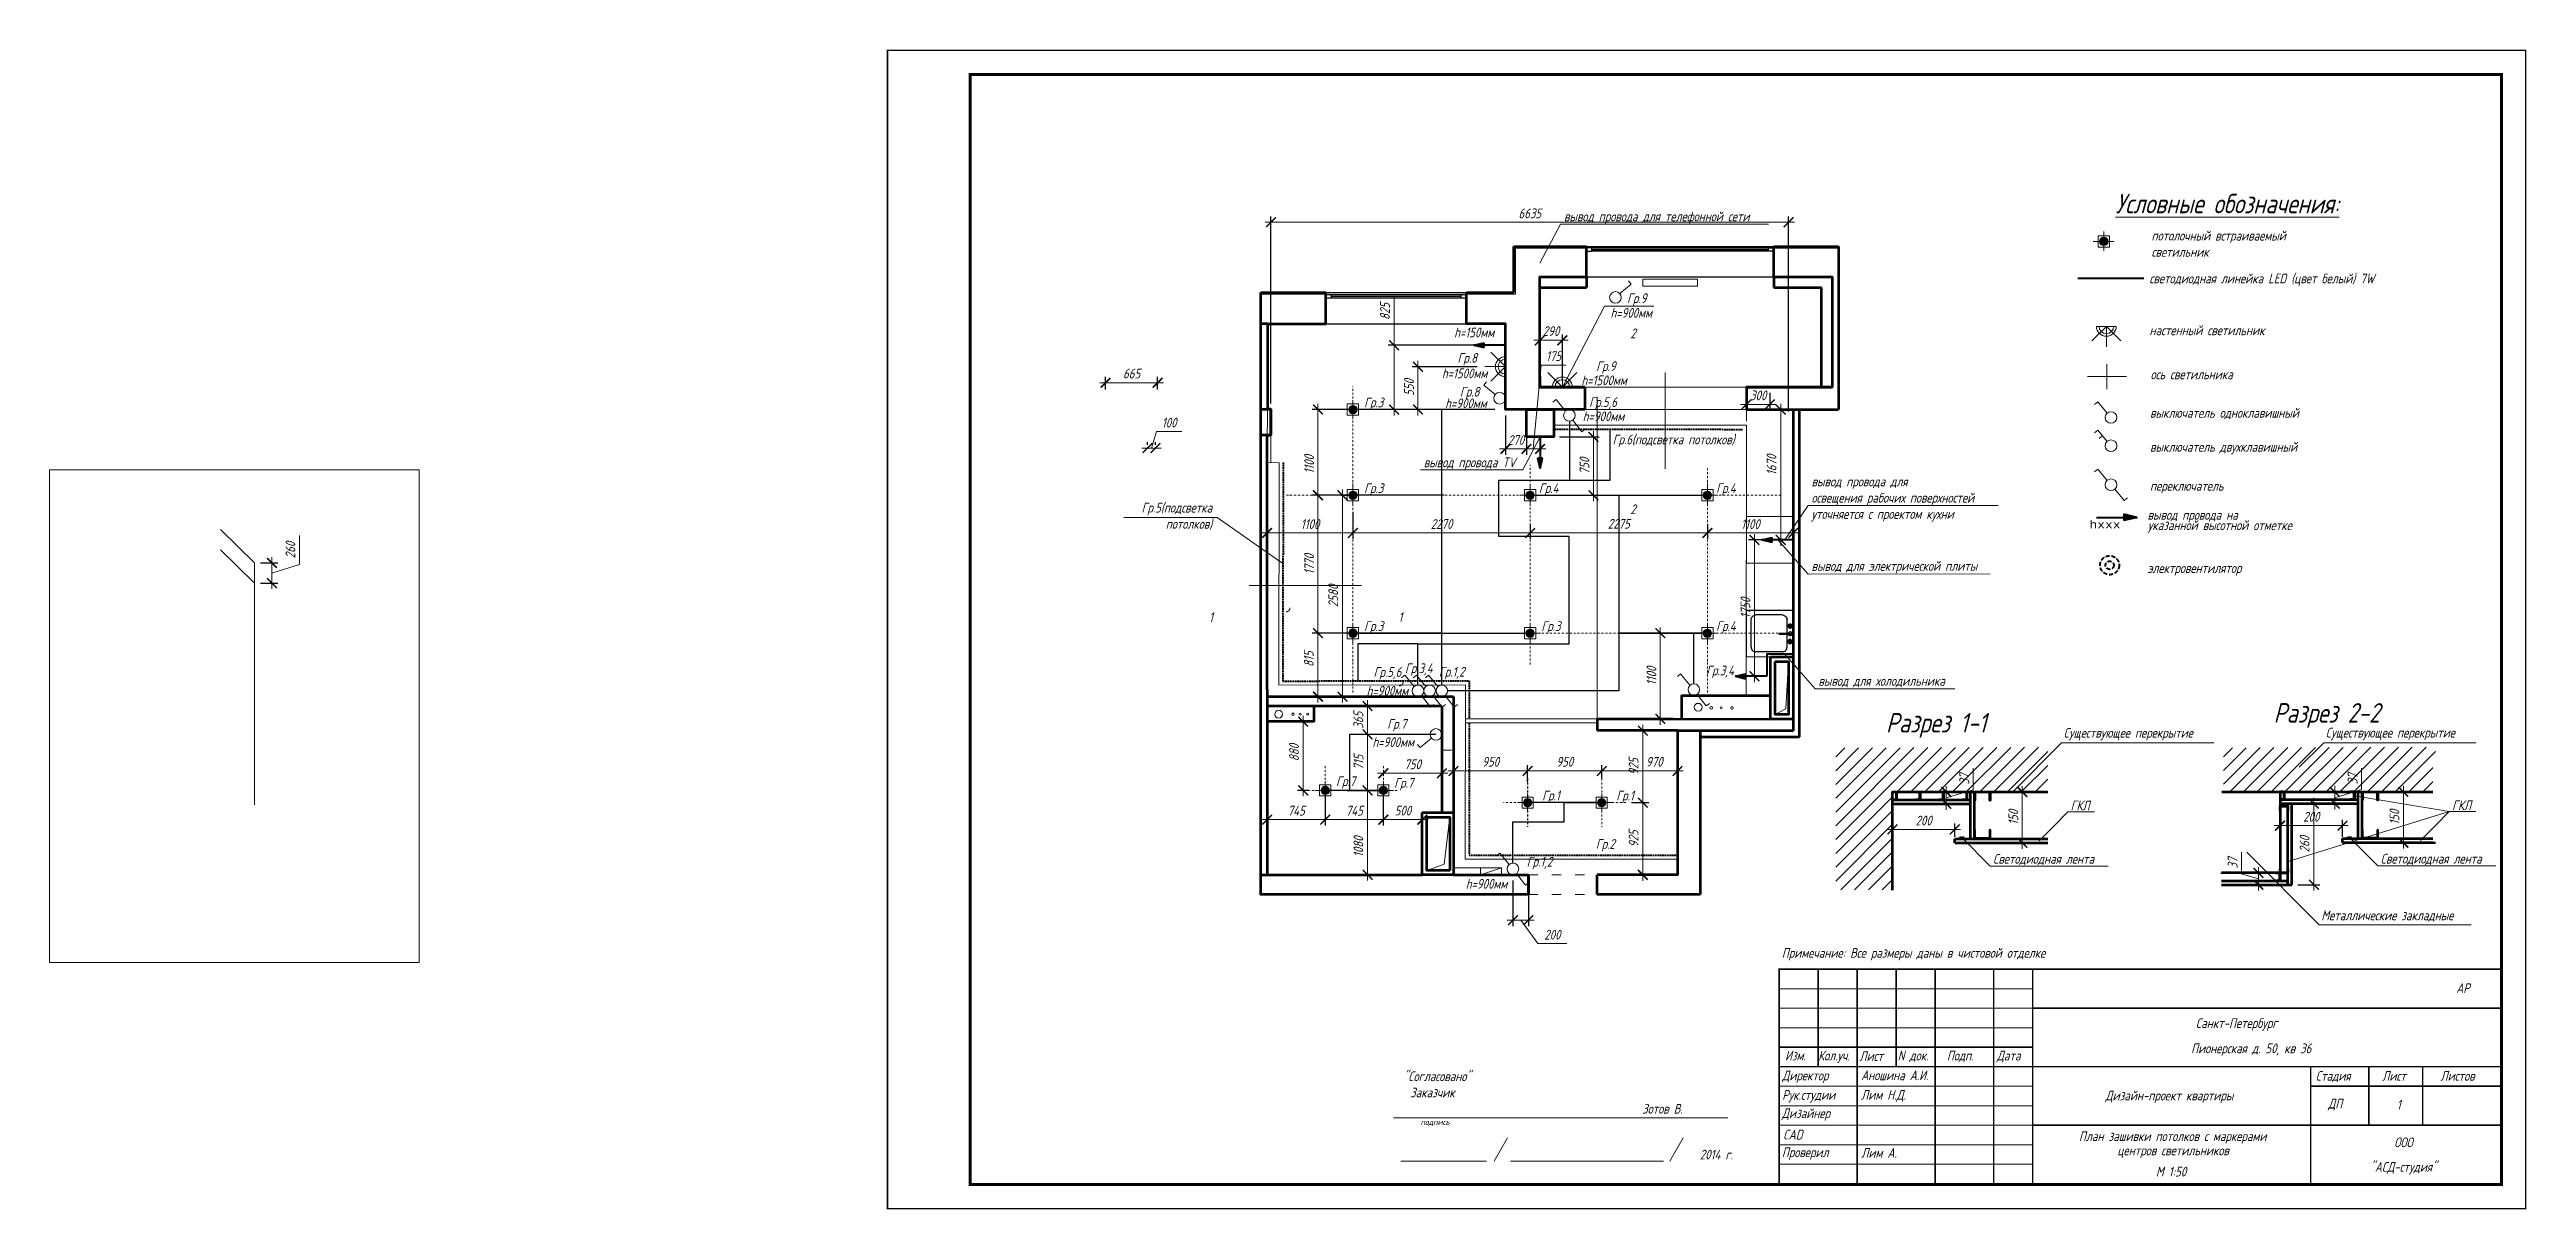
# Model space of a CAD drawing. Header units: millimetres. Extents: x 653176 to 972033, y 753746 to 925850.
# Drawn here: x 705395 to 737147, y 819479 to 834349 of the extents above; entities that cross this region are included whole.
import ezdxf
from ezdxf.enums import TextEntityAlignment as Align

# ---------------------------------------------------------------- set-up
doc = ezdxf.new("R2010")
doc.units = ezdxf.units.MM
doc.header["$LTSCALE"] = 10
doc.set_wipeout_variables(frame=1)
for name, pattern in [('ACAD_ISO03W100', [30, 12, -18]), ('DASHDOTX2', [50.8, 25.4, -12.7, 0, -12.7]), ('DASHED', [0.75, 0.5, -0.25]), ('HIDDEN', [0.375, 0.25, -0.125])]:
    doc.linetypes.add(name, pattern=pattern)
doc.layers.get('0').update_dxf_attribs({"color": 65, "lineweight": 25})
for name, color, linetype, lineweight in [('AL', 7, 'Continuous', 30), ('ALAN-Rev4', 6, 'Continuous', 13), ('POTOLOK', 110, 'Continuous', 40), ('stamp', 253, 'Continuous', 18), ('wall', 95, 'Continuous', 60), ('МЕБ', 255, 'Continuous', 20), ('мебель_Ном_пера__1_Pen_No__1', 7, 'Continuous', 13), ('ОСИ', 75, 'DASHDOTX2', 0), ('проем', 252, 'Continuous', 13), ('размh150', 7, 'Continuous', 9), ('стекло_Pen_No__1', 7, 'Continuous', 13), ('Текст', 132, 'Continuous', 25), ('ТЕКСТ1', 90, 'Continuous', 25), ('шахты', 22, 'Continuous', 18), ('штрих', 22, 'Continuous', 0)]:
    doc.layers.add(name, color=color, linetype=linetype, lineweight=lineweight)
doc.layers.add('Mebel', color=7, linetype='Continuous')
for name, color, linetype, lineweight, true_color in [('мебель_Pen_No__3', 7, 'Continuous', 18, 0xff6600), ('мебель_Pen_No__43', 7, 'Continuous', 40, 0xff6600), ('штрих_Pen_No__3', 7, 'Continuous', 18, 0xff6600)]:
    doc.layers.add(name, color=color, linetype=linetype, lineweight=lineweight, true_color=true_color)
doc.styles.add('acd-studio', font='cour.ttf')
doc.styles.add('ГОСТ тип А', font='gost_a.shx', dxfattribs={"oblique": 15, "height": 125})
doc.dimstyles.new('ГОСТ тип А', dxfattribs={"dimtxt": 125, "dimasz": 125, "dimexe": 75, "dimexo": 75, "dimgap": 50, "dimtad": 1, "dimdec": 0, "dimrnd": 5, "dimtxsty": 'ГОСТ тип А', "dimblk": 'ARCHTICK', "dimcen": 50, "dimdle": 75, "dimadec": 0, "dimazin": 0, "dimtfac": 1, "dimtdec": 0, "dimtmove": 1, "dimatfit": 2, "dimfxl": 1, "dimlwd": 9, "dimarcsym": 0})
picture_1 = doc.add_image_def('image1.jpg', size_in_pixel=(2448, 3264))

msp = doc.modelspace()

# ---------------------------------------------------------------- texts
at = {"layer": 'stamp', "style": 'ГОСТ тип А', "oblique": 15}
for s, p in [('АР', (736332.7, 822315.9)), ('Санкт-Петербург', (733432.2, 821850.9)), ('Пионерская д. 50, кв 36 ', (733650.4, 821527.6)), ('ДП', (734694.9, 820822.9)), ('1', (735509.9, 820822.9))]:
    msp.add_text(s, height=125, dxfattribs=at).set_placement(p, align=Align.MIDDLE)
for s, height, p in [('Изм.', 125, (727642, 821388.7)), ('Кол.уч.', 125, (728066.5, 821388.7)), ('Лист', 125, (728595.7, 821382.6)), ('N док.', 125, (729086.1, 821388.7)), ('Подп.', 125, (729717, 821388.7)), ('Дата', 125, (730357.5, 821388.7)), ('Директор', 125, (727606.1, 821133.7)), ('Стадия', 125, (734445.9, 821128.7)), ('Лист', 125, (735297, 821128.7)), ('Листов', 125, (736044.5, 821128.7)), ('Рук.студии', 125, (727606.1, 820883.7)), ('Лим Н.Д.', 125, (728617.3, 820886.1)), ('подпись', 75, (722970.3, 820561.3)), ('Дизайнер', 125, (727601.9, 820649.3)), ('CAD', 125, (727616.7, 820375.4)), ('Проверил', 125, (727601.9, 820149.3)), ('Лим A.', 125, (728619.9, 820142.9))]:
    msp.add_text(s, height=height, dxfattribs=at).set_placement(p)
at = {"layer": 'stamp', "lineweight": 25, "style": 'ГОСТ тип А', "oblique": 15}
msp.add_text('Аношина А.И.', height=125, dxfattribs=at).set_placement((728617.3, 821136.1))
at = {"layer": 'stamp', "style": 'ГОСТ тип А', "oblique": 15}
for s, p in [('Дизайн-проект квартиры', (732569.7, 820876.2)), ('План зашивки потолков с маркерами', (732611.9, 820355.8)), ('центров светильников', (732616.9, 820172.3)), ('ООО', (735569.9, 820276.7)), ('ООО', (735569.9, 820276.7)), ('М 1:50', (732590.6, 819901.1)), ('"АСД-студия"', (735569.9, 819961.7)), ('"АСД-студия"', (735569.9, 819961.7))]:
    msp.add_text(s, height=125, dxfattribs=at).set_placement(p, align=Align.CENTER)
at = {"layer": 'размh150', "style": 'ГОСТ тип А', "oblique": 15}
for s, height, p in [('Разрез 2-2', 250, (733905.3, 825720)), ('Разрез 1-1 ', 250, (728936.2, 825593.3)), ('Примечание: Все размеры даны в чистовой отделке', 125, (727600.7, 822705.3))]:
    msp.add_text(s, height=height, dxfattribs=at).set_placement(p)
at = {"layer": 'размh150', "ltscale": 200, "insert": (733313.5, 832374), "char_height": 250, "attachment_point": 5, "style": 'ГОСТ тип А'}
msp.add_mtext('{\\LУсловные обозначения:}', dxfattribs=at)
at = {"layer": 'Текст', "color": 1, "char_height": 125, "style": 'ГОСТ тип А'}
for s, insert, attachment_point in [('{\\Fgost_a|c238; }Гр{\\Fgost_a|c238;.}9', (725710.1, 831143.8), 5), ('2', (725694.5, 830710.4), 5), ('{\\Fgost_a|c238; }Гр{\\Fgost_a|c238;.}8', (723536.8, 830378.9), 5), ('{\\Fgost_a|c238; }Гр{\\Fgost_a|c238;.}9', (725314, 830272.9), 5), ('{\\Fgost_a|c238; }Гр{\\Fgost_a|c238;.}8', (723567.5, 829944.6), 5), ('{\\fCourier New|b0|i0|c238|p49; }Гр.3', (722306.8, 829807.5), 5), ('{\\Fgost_a|c238; }Гр{\\Fgost_a|c238;.}5,6', (725277.5, 829811.9), 5), ('{\\Fgost_a|c238; }Гр{\\Fgost_a|c238;.}6(подсветка потолков)', (725368.1, 829332.6), 4), ('{\\fCourier New|b0|i0|c238|p49; }Гр.3', (722306.8, 828709), 5), ('{\\Fgost_a|c238; }Гр{\\Fgost_a|c238;.}4', (724579.8, 828709.1), 5), ('{\\Fgost_a|c238; }Гр{\\Fgost_a|c238;.}4', (726852.4, 828709.4), 5), ('Гр.5(подсветка\\Pпотолков)', (720298.6, 828538.1), 3), ('2', (725694.5, 828455.2), 5), ('1', (720283.4, 827071.7), 5), ('{\\fCourier New|b0|i0|c238|p49; }Гр.3', (722306.8, 826940.5), 5), ('1', (722710.9, 827071.7), 5), ('{\\fCourier New|b0|i0|c238|p49; }Гр.3', (724578.9, 826940.5), 5), ('{\\Fgost_a|c238; }Гр{\\Fgost_a|c238;.}4', (726852.6, 826940.9), 5), ('{\\fCourier New|b0|i0|c238|p49; }Гр.5,6', (722483.1, 826351.5), 5), ('{\\Fgost_a|c238; }Гр{\\Fgost_a|c238;.}3,4', (722916, 826400.1), 5), ('{\\Fgost_a|c238; }Гр{\\Fgost_a|c238;.}1,2', (723337, 826355.1), 5), ('{\\Fgost_a|c238; }Гр{\\Fgost_a|c238;.}3,4', (726776.5, 826370.9), 5), ('{\\fCourier New|b0|i0|c238|p49; }Гр.7', (722602.8, 825686.2), 5), ('{\\fCourier New|b0|i0|c238|p49; }Гр.7', (721947.3, 824952.5), 5), ('{\\fCourier New|b0|i0|c238|p49; }Гр.7', (722691.9, 824931.2), 5), ('{\\fCourier New|b0|i0|c238|p49; }Гр.1', (724578.9, 824768), 5), ('{\\fCourier New|b0|i0|c238|p49; }Гр.1', (725528.9, 824768), 5), ('{\\fCourier New|b0|i0|c238|p49; }Гр.1,2', (724432, 823919.3), 5), ('{\\fCourier New|b0|i0|c238|p49; }Гр.2', (725275.8, 824147.4), 5)]:
    msp.add_mtext(s, dxfattribs=dict(at, insert=insert, attachment_point=attachment_point))
at = {"layer": 'Текст', "ltscale": 200, "char_height": 125, "attachment_point": 5, "style": 'ГОСТ тип А'}
for s, insert in [('  "Согласовано"\\PЗаказчик\\P                                                                                    ^I^I^I^I    Зотов В.', (723121.5, 820977.9)), ('{\\Fgost_a|c238;20}14{\\Fgost_a|c238; }г{\\Fgost_a|c238;.}', (726761.7, 820182.1))]:
    msp.add_mtext(s, dxfattribs=dict(at, insert=insert))
at = {"layer": 'ТЕКСТ1', "ltscale": 200}
for s, insert, char_height, attachment_point, style in [('вывод провода для телефонной сети', (724808.4, 832192), 125, 4, 'ГОСТ тип А'), ('потолочный встраиваемый \\Pсветильник', (732340.5, 831858.4), 125, 4, 'ГОСТ тип А'), ('светодиодная линейка LED (цвет белый) 7W', (732314.2, 831397), 125, 4, 'ГОСТ тип А'), ('h=900мм', (725670.6, 830972.5), 125, 5, 'ГОСТ тип А'), ('h=150мм', (723657.4, 830721.8), 125, 5, 'ГОСТ тип А'), ('настенный светильник', (732314.2, 830749.1), 125, 4, 'ГОСТ тип А'), ('h=1500мм', (723534.5, 830197.3), 125, 5, 'ГОСТ тип А'), ('h=1500мм', (725322.5, 830107.8), 125, 5, 'ГОСТ тип А'), ('ось светильника', (732328.3, 830184), 125, 4, 'ГОСТ тип А'), ('h=900мм', (723551.3, 829813.3), 125, 5, 'ГОСТ тип А'), ('h=900мм', (725314.3, 829646.4), 125, 5, 'ГОСТ тип А'), ('выключатель одноклавишный', (732321.2, 829680.3), 125, 4, 'ГОСТ тип А'), ('вывод провода TV', (723010.8, 829039.1), 125, 4, 'ГОСТ тип А'), ('выключатель двухклавишный', (732321.2, 829237.8), 125, 4, 'ГОСТ тип А'), ('вывод провода для \\Pосвещения рабочих поверхностей \\Pуточняется с проектом кухни', (727981.9, 828585.4), 125, 4, 'ГОСТ тип А'), ('переключатель', (732321.2, 828737.8), 125, 4, 'ГОСТ тип А'), ('вывод провода на\\P ', (732288.7, 828261.7), 125, 4, 'ГОСТ тип А'), ('hxxx', (731744.2, 828258.9), 100, 5, 'acd-studio'), ('указанной высотной отметке\\P ', (732293, 828129), 125, 4, 'ГОСТ тип А'), ('вывод для электрической плиты', (727981.9, 827711.2), 125, 4, 'ГОСТ тип А'), ('электровентилятор', (732288.7, 827683.9), 125, 4, 'ГОСТ тип А'), ('h=900мм', (722544.2, 826127.7), 125, 5, 'ГОСТ тип А'), ('вывод для холодильника', (728069.6, 826244.4), 125, 4, 'ГОСТ тип А'), ('Существующее перекрытие', (731214.6, 825572), 125, 4, 'ГОСТ тип А'), ('Существующее перекрытие', (734574.2, 825574.1), 125, 4, 'ГОСТ тип А'), ('h=900мм', (722619.3, 825470.5), 125, 5, 'ГОСТ тип А'), ('Светодиодная лента', (730309.1, 823963.3), 125, 4, 'ГОСТ тип А'), ('Светодиодная лента', (735278.2, 823965.4), 125, 4, 'ГОСТ тип А'), ('h=900мм', (723815.5, 823653.5), 125, 5, 'ГОСТ тип А'), ('Металлические закладные', (734517.2, 823238.7), 125, 4, 'ГОСТ тип А')]:
    msp.add_mtext(s, dxfattribs=dict(at, insert=insert, char_height=char_height, attachment_point=attachment_point, style=style))

# ---------------------------------------------------------------- blocks, each defined once
blk = doc.blocks.new('_ARCHTICK')
at = {"color": 0, "linetype": 'ByBlock', "ltscale": 50, "const_width": 0.15}
blk.add_lwpolyline([(-0.5, -0.5), (0.5, 0.5)], dxfattribs=at)
blk = doc.blocks.new('*D571')
at = {"layer": 'Defpoints', "color": 0, "lineweight": 90, "transparency": 16777216}
for p in [(708024, 827767), (708024, 827509), (708246, 827767)]:
    blk.add_point(p, dxfattribs=at)
at = {"layer": 'размh150', "color": 0, "lineweight": 9, "transparency": 16777216}
for p, q in [((708601, 827745), (708601, 828119)), ((708246, 827434), (708246, 827842)), ((708246, 827638), (708601, 827745))]:
    blk.add_line(p, q, dxfattribs=at)
at = {"layer": 'размh150', "color": 0, "lineweight": -2, "transparency": 16777216}
for p, q in [((708099, 827767), (708321, 827767)), ((708099, 827509), (708321, 827509))]:
    blk.add_line(p, q, dxfattribs=at)
at = {"layer": 'размh150', "color": 0, "lineweight": 9, "transparency": 16777216, "xscale": 125, "yscale": 125, "zscale": 125}
for p, rotation in [((708246, 827767), 90), ((708246, 827509), 270)]:
    blk.add_blockref('_ARCHTICK', p, dxfattribs=dict(at, rotation=rotation))
at = {"layer": 'размh150', "color": 0, "transparency": 16777216, "insert": (708483, 827932), "char_height": 125, "attachment_point": 5, "rotation": 90, "style": 'ГОСТ тип А'}
blk.add_mtext('260', dxfattribs=at)
blk = doc.blocks.new('трубы')
at = {"layer": 'проем'}
for centre, radius in [((360852, 904012), 50), ((366230, 904101), 50), ((366396, 904094), 16), ((366526, 904094), 12.5), ((366664, 904094), 16)]:
    blk.add_circle(centre, radius, dxfattribs=at)
blk = doc.blocks.new('*D601')
at = {"layer": 'Defpoints', "color": 0, "lineweight": 90, "transparency": 16777216}
for p in [(729019, 824350), (729019, 824179), (729819, 824179)]:
    blk.add_point(p, dxfattribs=at)
at = {"layer": 'размh150', "color": 0, "lineweight": 9, "transparency": 16777216}
blk.add_line((729894, 824350), (728944, 824350), dxfattribs=at)
at = {"layer": 'размh150', "color": 0, "lineweight": -2, "transparency": 16777216}
for p, q in [((729019, 824254), (729019, 824425)), ((729819, 824254), (729819, 824425))]:
    blk.add_line(p, q, dxfattribs=at)
at = {"layer": 'размh150', "color": 0, "lineweight": 9, "transparency": 16777216, "xscale": 125, "yscale": 125, "zscale": 125, "rotation": 180}
blk.add_blockref('_ARCHTICK', (729019, 824350), dxfattribs=at)
at = {"layer": 'размh150', "color": 0, "lineweight": 9, "transparency": 16777216, "xscale": 125, "yscale": 125, "zscale": 125}
blk.add_blockref('_ARCHTICK', (729819, 824350), dxfattribs=at)
at = {"layer": 'размh150', "color": 0, "transparency": 16777216, "insert": (729419, 824464), "char_height": 125, "attachment_point": 5, "style": 'ГОСТ тип А'}
blk.add_mtext('200', dxfattribs=at)
blk = doc.blocks.new('*D602')
at = {"layer": 'Defpoints', "color": 0, "lineweight": 90, "transparency": 16777216}
for p in [(730564, 824831), (730564, 824179), (730684, 824179)]:
    blk.add_point(p, dxfattribs=at)
at = {"layer": 'размh150', "color": 0, "lineweight": -2, "transparency": 16777216}
for p, q in [((730639, 824831), (730759, 824831)), ((730639, 824179), (730759, 824179))]:
    blk.add_line(p, q, dxfattribs=at)
at = {"layer": 'размh150', "color": 0, "lineweight": 9, "transparency": 16777216}
blk.add_line((730684, 824906), (730684, 824104), dxfattribs=at)
at = {"layer": 'размh150', "color": 0, "lineweight": 9, "transparency": 16777216, "xscale": 125, "yscale": 125, "zscale": 125}
for p, rotation in [((730684, 824831), 90), ((730684, 824179), 270)]:
    blk.add_blockref('_ARCHTICK', p, dxfattribs=dict(at, rotation=rotation))
at = {"layer": 'размh150', "color": 0, "transparency": 16777216, "insert": (730569, 824505), "char_height": 125, "attachment_point": 5, "rotation": 90, "style": 'ГОСТ тип А'}
blk.add_mtext('150', dxfattribs=at)
blk = doc.blocks.new('A$C7ACB7CC7')
at = {"layer": 'POTOLOK'}
h = blk.add_hatch(color=256, dxfattribs=at)
h.paths.add_polyline_path([(-40, 350), (0, 350), (0, 520)])
h.paths.add_polyline_path([(0, 520), (0, 350), (40, 350)])
for p, q in [((0, 520), (-40, 350)), ((-40, 350), (40, 350)), ((0, 0), (0, 520)), ((0, 520), (40, 350))]:
    blk.add_line(p, q, dxfattribs=at)
blk = doc.blocks.new('VE')
at = {"layer": 'мебель_Pen_No__43', "color": 7, "linetype": 'DASHED', "ltscale": 10}
for radius in [122, 53]:
    blk.add_circle((0, 0), radius, dxfattribs=at)
blk = doc.blocks.new('*D582')
at = {"layer": 'Defpoints', "color": 0, "lineweight": 90, "transparency": 16777216}
for p in [(721655, 828634), (723347, 828634), (721897, 826866)]:
    blk.add_point(p, dxfattribs=at)
at = {"layer": 'размh150', "color": 0, "lineweight": -2, "transparency": 16777216}
for p, q in [((723272, 828634), (721580, 828634)), ((721822, 826866), (721580, 826866))]:
    blk.add_line(p, q, dxfattribs=at)
at = {"layer": 'размh150', "color": 0, "lineweight": 9, "transparency": 16777216}
blk.add_line((721655, 826791), (721655, 828709), dxfattribs=at)
at = {"layer": 'размh150', "color": 0, "lineweight": 9, "transparency": 16777216, "xscale": 125, "yscale": 125, "zscale": 125}
for p, rotation in [((721655, 828634), 90), ((721655, 826866), 270)]:
    blk.add_blockref('_ARCHTICK', p, dxfattribs=dict(at, rotation=rotation))
at = {"layer": 'размh150', "color": 0, "transparency": 16777216, "insert": (721542, 827750), "char_height": 125, "attachment_point": 5, "rotation": 90, "style": 'ГОСТ тип А'}
blk.add_mtext('1770', dxfattribs=at)
blk = doc.blocks.new('*D583')
at = {"layer": 'Defpoints', "color": 0, "lineweight": 90, "transparency": 16777216}
for p in [(721655, 829733), (723998, 829733), (721879, 828635)]:
    blk.add_point(p, dxfattribs=at)
at = {"layer": 'размh150', "color": 0, "lineweight": -2, "transparency": 16777216}
for p, q in [((723923, 829733), (721580, 829733)), ((721804, 828635), (721580, 828635))]:
    blk.add_line(p, q, dxfattribs=at)
at = {"layer": 'размh150', "color": 0, "lineweight": 9, "transparency": 16777216}
blk.add_line((721655, 828560), (721655, 829808), dxfattribs=at)
at = {"layer": 'размh150', "color": 0, "lineweight": 9, "transparency": 16777216, "xscale": 125, "yscale": 125, "zscale": 125}
for p, rotation in [((721655, 829733), 90), ((721655, 828635), 270)]:
    blk.add_blockref('_ARCHTICK', p, dxfattribs=dict(at, rotation=rotation))
at = {"layer": 'размh150', "color": 0, "transparency": 16777216, "insert": (721542, 829030), "char_height": 125, "attachment_point": 5, "rotation": 90, "style": 'ГОСТ тип А'}
blk.add_mtext('1100', dxfattribs=at)
blk = doc.blocks.new('встроенный светильник')
at = {"layer": 'штрих_Pen_No__3', "linetype": 'Continuous', "lineweight": 0}
h = blk.add_hatch(color=7, dxfattribs=at)
edge = h.paths.add_edge_path()
edge.add_arc((680320, 788346), 53.6, 0, 180)
edge.add_arc((680320, 788346), 53.6, 180, 360)
at = {"layer": 'мебель_Pen_No__3', "color": 7, "linetype": 'Continuous'}
for p, q in [((680248, 788275), (680248, 788418)), ((680391, 788418), (680248, 788418)), ((680320, 788465), (680320, 788227)), ((680320, 788465), (680320, 788227)), ((680391, 788418), (680391, 788275)), ((680451, 788346), (680188, 788346)), ((680391, 788275), (680248, 788275))]:
    blk.add_line(p, q, dxfattribs=at)
at = {"layer": 'штрих_Pen_No__3', "color": 7, "linetype": 'Continuous', "flags": 128}
blk.add_lwpolyline([(680373, 788346, 1), (680266, 788346, 1)], format="xyb", close=True, dxfattribs=at)
blk = doc.blocks.new('*D584')
at = {"layer": 'Defpoints', "color": 0, "lineweight": 90, "transparency": 16777216}
for p in [(722103, 828471), (724375, 828333), (724375, 828152)]:
    blk.add_point(p, dxfattribs=at)
at = {"layer": 'размh150', "color": 0, "lineweight": 9, "transparency": 16777216}
blk.add_line((722028, 828152), (724450, 828152), dxfattribs=at)
at = {"layer": 'размh150', "color": 0, "lineweight": -2, "transparency": 16777216}
for p, q in [((722103, 828396), (722103, 828077)), ((724375, 828258), (724375, 828077))]:
    blk.add_line(p, q, dxfattribs=at)
at = {"layer": 'размh150', "color": 0, "lineweight": 9, "transparency": 16777216, "xscale": 125, "yscale": 125, "zscale": 125, "rotation": 180}
blk.add_blockref('_ARCHTICK', (722103, 828152), dxfattribs=at)
at = {"layer": 'размh150', "color": 0, "lineweight": 9, "transparency": 16777216, "xscale": 125, "yscale": 125, "zscale": 125}
blk.add_blockref('_ARCHTICK', (724375, 828152), dxfattribs=at)
at = {"layer": 'размh150', "color": 0, "transparency": 16777216, "insert": (723239, 828266), "char_height": 125, "attachment_point": 5, "style": 'ГОСТ тип А'}
blk.add_mtext('2270', dxfattribs=at)
blk = doc.blocks.new('*D585')
at = {"layer": 'Defpoints', "color": 0, "lineweight": 90, "transparency": 16777216}
for p in [(724375, 828333), (726648, 828333), (726648, 828152)]:
    blk.add_point(p, dxfattribs=at)
at = {"layer": 'размh150', "color": 0, "lineweight": 9, "transparency": 16777216}
blk.add_line((724300, 828152), (726723, 828152), dxfattribs=at)
at = {"layer": 'размh150', "color": 0, "lineweight": -2, "transparency": 16777216}
for p, q in [((724375, 828258), (724375, 828077)), ((726648, 828258), (726648, 828077))]:
    blk.add_line(p, q, dxfattribs=at)
at = {"layer": 'размh150', "color": 0, "lineweight": 9, "transparency": 16777216, "xscale": 125, "yscale": 125, "zscale": 125, "rotation": 180}
blk.add_blockref('_ARCHTICK', (724375, 828152), dxfattribs=at)
at = {"layer": 'размh150', "color": 0, "lineweight": 9, "transparency": 16777216, "xscale": 125, "yscale": 125, "zscale": 125}
blk.add_blockref('_ARCHTICK', (726648, 828152), dxfattribs=at)
at = {"layer": 'размh150', "color": 0, "transparency": 16777216, "insert": (725511, 828269), "char_height": 125, "attachment_point": 5, "style": 'ГОСТ тип А'}
blk.add_mtext('2275', dxfattribs=at)
blk = doc.blocks.new('*D603')
at = {"layer": 'Defpoints', "color": 0, "lineweight": 90, "transparency": 16777216}
for p in [(726648, 828283), (727748, 828152), (727748, 828060)]:
    blk.add_point(p, dxfattribs=at)
at = {"layer": 'размh150', "color": 0, "lineweight": 9, "transparency": 16777216}
blk.add_line((726573, 828152), (727823, 828152), dxfattribs=at)
at = {"layer": 'размh150', "color": 0, "lineweight": -2, "transparency": 16777216}
for p, q in [((726648, 828208), (726648, 828077)), ((727748, 828135), (727748, 828227))]:
    blk.add_line(p, q, dxfattribs=at)
at = {"layer": 'размh150', "color": 0, "lineweight": 9, "transparency": 16777216, "xscale": 125, "yscale": 125, "zscale": 125, "rotation": 180}
blk.add_blockref('_ARCHTICK', (726648, 828152), dxfattribs=at)
at = {"layer": 'размh150', "color": 0, "lineweight": 9, "transparency": 16777216, "xscale": 125, "yscale": 125, "zscale": 125}
blk.add_blockref('_ARCHTICK', (727748, 828152), dxfattribs=at)
at = {"layer": 'размh150', "color": 0, "transparency": 16777216, "insert": (727198, 828265), "char_height": 125, "attachment_point": 5, "style": 'ГОСТ тип А'}
blk.add_mtext('1100', dxfattribs=at)
blk = doc.blocks.new('*D604')
at = {"layer": 'Defpoints', "color": 0, "lineweight": 90, "transparency": 16777216}
for p in [(721003, 828690), (722103, 828496), (721003, 828152)]:
    blk.add_point(p, dxfattribs=at)
at = {"layer": 'размh150', "color": 0, "lineweight": -2, "transparency": 16777216}
for p, q in [((721003, 828615), (721003, 828077)), ((722103, 828421), (722103, 828077))]:
    blk.add_line(p, q, dxfattribs=at)
at = {"layer": 'размh150', "color": 0, "lineweight": 9, "transparency": 16777216}
blk.add_line((722178, 828152), (720928, 828152), dxfattribs=at)
at = {"layer": 'размh150', "color": 0, "lineweight": 9, "transparency": 16777216, "xscale": 125, "yscale": 125, "zscale": 125, "rotation": 180}
blk.add_blockref('_ARCHTICK', (721003, 828152), dxfattribs=at)
at = {"layer": 'размh150', "color": 0, "lineweight": 9, "transparency": 16777216, "xscale": 125, "yscale": 125, "zscale": 125}
blk.add_blockref('_ARCHTICK', (722103, 828152), dxfattribs=at)
at = {"layer": 'размh150', "color": 0, "transparency": 16777216, "insert": (721553, 828265), "char_height": 125, "attachment_point": 5, "style": 'ГОСТ тип А'}
blk.add_mtext('1100', dxfattribs=at)
blk = doc.blocks.new('*D605')
at = {"layer": 'Defpoints', "color": 0, "lineweight": 90, "transparency": 16777216}
for p in [(725890, 826866), (726044, 826866), (725890, 825768)]:
    blk.add_point(p, dxfattribs=at)
at = {"layer": 'размh150', "color": 0, "lineweight": -2, "transparency": 16777216}
for p, q in [((725965, 826866), (726119, 826866)), ((725965, 825768), (726119, 825768))]:
    blk.add_line(p, q, dxfattribs=at)
at = {"layer": 'размh150', "color": 0, "lineweight": 9, "transparency": 16777216}
blk.add_line((726044, 825693), (726044, 826941), dxfattribs=at)
at = {"layer": 'размh150', "color": 0, "lineweight": 9, "transparency": 16777216, "xscale": 125, "yscale": 125, "zscale": 125}
for p, rotation in [((726044, 826866), 90), ((726044, 825768), 270)]:
    blk.add_blockref('_ARCHTICK', p, dxfattribs=dict(at, rotation=rotation))
at = {"layer": 'размh150', "color": 0, "transparency": 16777216, "insert": (725931, 826317), "char_height": 125, "attachment_point": 5, "rotation": 90, "style": 'ГОСТ тип А'}
blk.add_mtext('1100', dxfattribs=at)
blk = doc.blocks.new('*D586')
at = {"layer": 'Defpoints', "color": 0, "lineweight": 90, "transparency": 16777216}
for p in [(721655, 826866), (722746, 826866), (722775, 826053)]:
    blk.add_point(p, dxfattribs=at)
at = {"layer": 'размh150', "color": 0, "lineweight": -2, "transparency": 16777216}
for p, q in [((722671, 826866), (721580, 826866)), ((722700, 826053), (721580, 826053))]:
    blk.add_line(p, q, dxfattribs=at)
at = {"layer": 'размh150', "color": 0, "lineweight": 9, "transparency": 16777216}
blk.add_line((721655, 825978), (721655, 826941), dxfattribs=at)
at = {"layer": 'размh150', "color": 0, "lineweight": 9, "transparency": 16777216, "xscale": 125, "yscale": 125, "zscale": 125}
for p, rotation in [((721655, 826866), 90), ((721655, 826053), 270)]:
    blk.add_blockref('_ARCHTICK', p, dxfattribs=dict(at, rotation=rotation))
at = {"layer": 'размh150', "color": 0, "transparency": 16777216, "insert": (721537, 826534), "char_height": 125, "attachment_point": 5, "rotation": 90, "style": 'ГОСТ тип А'}
blk.add_mtext('815', dxfattribs=at)
blk = doc.blocks.new('*D587')
at = {"layer": 'Defpoints', "color": 0, "lineweight": 90, "transparency": 16777216}
for p in [(724678, 829383), (725187, 829383), (724671, 828634)]:
    blk.add_point(p, dxfattribs=at)
at = {"layer": 'размh150', "color": 0, "lineweight": -2, "transparency": 16777216}
for p, q in [((724753, 829383), (725262, 829383)), ((724746, 828634), (725262, 828634))]:
    blk.add_line(p, q, dxfattribs=at)
at = {"layer": 'размh150', "color": 0, "lineweight": 9, "transparency": 16777216}
blk.add_line((725187, 828559), (725187, 829458), dxfattribs=at)
at = {"layer": 'размh150', "color": 0, "lineweight": 9, "transparency": 16777216, "xscale": 125, "yscale": 125, "zscale": 125}
for p, rotation in [((725187, 829383), 90), ((725187, 828634), 270)]:
    blk.add_blockref('_ARCHTICK', p, dxfattribs=dict(at, rotation=rotation))
at = {"layer": 'размh150', "color": 0, "transparency": 16777216, "insert": (725072, 829009), "char_height": 125, "attachment_point": 5, "rotation": 90, "style": 'ГОСТ тип А'}
blk.add_mtext('750', dxfattribs=at)
blk = doc.blocks.new('*D606')
at = {"layer": 'Defpoints', "color": 0, "lineweight": 90, "transparency": 16777216}
for p in [(721879, 828635), (721879, 826053), (721969, 826053)]:
    blk.add_point(p, dxfattribs=at)
at = {"layer": 'размh150', "color": 0, "lineweight": -2, "transparency": 16777216}
for p, q in [((721954, 828635), (722044, 828635)), ((721954, 826053), (722044, 826053))]:
    blk.add_line(p, q, dxfattribs=at)
at = {"layer": 'размh150', "color": 0, "lineweight": 9, "transparency": 16777216}
blk.add_line((721969, 828710), (721969, 825978), dxfattribs=at)
at = {"layer": 'размh150', "color": 0, "lineweight": 9, "transparency": 16777216, "xscale": 125, "yscale": 125, "zscale": 125}
for p, rotation in [((721969, 828635), 90), ((721969, 826053), 270)]:
    blk.add_blockref('_ARCHTICK', p, dxfattribs=dict(at, rotation=rotation))
at = {"layer": 'размh150', "color": 0, "transparency": 16777216, "insert": (721851, 827344), "char_height": 125, "attachment_point": 5, "rotation": 90, "style": 'ГОСТ тип А'}
blk.add_mtext('2580', dxfattribs=at)
blk = doc.blocks.new('*D607')
at = {"layer": 'Defpoints', "color": 0, "lineweight": 90, "transparency": 16777216}
for p in [(724155, 823770), (724353, 823768), (724353, 823187)]:
    blk.add_point(p, dxfattribs=at)
at = {"layer": 'размh150', "color": 0, "lineweight": -2, "transparency": 16777216}
for p, q in [((724155, 823695), (724155, 823112)), ((724353, 823693), (724353, 823112))]:
    blk.add_line(p, q, dxfattribs=at)
at = {"layer": 'размh150', "color": 0, "lineweight": 9, "transparency": 16777216}
for p, q in [((724080, 823187), (724428, 823187)), ((724254, 823187), (724472, 822887)), ((724472, 822887), (724847, 822887))]:
    blk.add_line(p, q, dxfattribs=at)
at = {"layer": 'размh150', "color": 0, "lineweight": 9, "transparency": 16777216, "xscale": 125, "yscale": 125, "zscale": 125, "rotation": 180}
blk.add_blockref('_ARCHTICK', (724155, 823187), dxfattribs=at)
at = {"layer": 'размh150', "color": 0, "lineweight": 9, "transparency": 16777216, "xscale": 125, "yscale": 125, "zscale": 125}
blk.add_blockref('_ARCHTICK', (724353, 823187), dxfattribs=at)
at = {"layer": 'размh150', "color": 0, "transparency": 16777216, "insert": (724660, 823001), "char_height": 125, "attachment_point": 5, "style": 'ГОСТ тип А'}
blk.add_mtext('200', dxfattribs=at)
blk = doc.blocks.new('*D608')
at = {"layer": 'Defpoints', "color": 0, "lineweight": 90, "transparency": 16777216}
for p in [(722291, 825568), (723242, 825568), (721956, 824851)]:
    blk.add_point(p, dxfattribs=at)
at = {"layer": 'размh150', "color": 0, "lineweight": -2, "transparency": 16777216}
for p, q in [((723167, 825568), (722216, 825568)), ((722031, 824851), (722366, 824851))]:
    blk.add_line(p, q, dxfattribs=at)
at = {"layer": 'размh150', "color": 0, "lineweight": 9, "transparency": 16777216}
blk.add_line((722291, 824776), (722291, 825643), dxfattribs=at)
at = {"layer": 'размh150', "color": 0, "lineweight": 9, "transparency": 16777216, "xscale": 125, "yscale": 125, "zscale": 125}
for p, rotation in [((722291, 825568), 90), ((722291, 824851), 270)]:
    blk.add_blockref('_ARCHTICK', p, dxfattribs=dict(at, rotation=rotation))
at = {"layer": 'размh150', "color": 0, "transparency": 16777216, "insert": (722176, 825210), "char_height": 125, "attachment_point": 5, "rotation": 90, "style": 'ГОСТ тип А'}
blk.add_mtext('715', dxfattribs=at)
blk = doc.blocks.new('*D609')
at = {"layer": 'Defpoints', "color": 0, "lineweight": 90, "transparency": 16777216}
for p in [(722070, 824851), (722069, 823769), (722291, 823769)]:
    blk.add_point(p, dxfattribs=at)
at = {"layer": 'размh150', "color": 0, "lineweight": 9, "transparency": 16777216}
blk.add_line((722291, 824926), (722291, 823694), dxfattribs=at)
at = {"layer": 'размh150', "color": 0, "lineweight": -2, "transparency": 16777216}
for p, q in [((722145, 824851), (722366, 824851)), ((722144, 823769), (722366, 823769))]:
    blk.add_line(p, q, dxfattribs=at)
at = {"layer": 'размh150', "color": 0, "lineweight": 9, "transparency": 16777216, "xscale": 125, "yscale": 125, "zscale": 125}
for p, rotation in [((722291, 824851), 90), ((722291, 823769), 270)]:
    blk.add_blockref('_ARCHTICK', p, dxfattribs=dict(at, rotation=rotation))
at = {"layer": 'размh150', "color": 0, "transparency": 16777216, "insert": (722173, 824128), "char_height": 125, "attachment_point": 5, "rotation": 90, "style": 'ГОСТ тип А'}
blk.add_mtext('1080', dxfattribs=at)
blk = doc.blocks.new('*D610')
at = {"layer": 'Defpoints', "color": 0, "lineweight": 90, "transparency": 16777216}
for p in [(723243, 825368), (722493, 825070), (723243, 825070)]:
    blk.add_point(p, dxfattribs=at)
at = {"layer": 'размh150', "color": 0, "lineweight": -2, "transparency": 16777216}
blk.add_line((723243, 825293), (723243, 824995), dxfattribs=at)
at = {"layer": 'размh150', "color": 0, "lineweight": 9, "transparency": 16777216}
blk.add_line((722418, 825070), (723318, 825070), dxfattribs=at)
at = {"layer": 'размh150', "color": 0, "lineweight": 9, "transparency": 16777216, "xscale": 125, "yscale": 125, "zscale": 125, "rotation": 180}
blk.add_blockref('_ARCHTICK', (722493, 825070), dxfattribs=at)
at = {"layer": 'размh150', "color": 0, "lineweight": 9, "transparency": 16777216, "xscale": 125, "yscale": 125, "zscale": 125}
blk.add_blockref('_ARCHTICK', (723243, 825070), dxfattribs=at)
at = {"layer": 'размh150', "color": 0, "transparency": 16777216, "insert": (722868, 825185), "char_height": 125, "attachment_point": 5, "style": 'ГОСТ тип А'}
blk.add_mtext('750', dxfattribs=at)
blk = doc.blocks.new('*D588')
at = {"layer": 'Defpoints', "color": 0, "lineweight": 90, "transparency": 16777216}
for p in [(721748, 824851), (722493, 824851), (721748, 824476)]:
    blk.add_point(p, dxfattribs=at)
at = {"layer": 'размh150', "color": 0, "lineweight": -2, "transparency": 16777216}
for p, q in [((721748, 824776), (721748, 824401)), ((722493, 824776), (722493, 824401))]:
    blk.add_line(p, q, dxfattribs=at)
at = {"layer": 'размh150', "color": 0, "lineweight": 9, "transparency": 16777216}
blk.add_line((722568, 824476), (721673, 824476), dxfattribs=at)
at = {"layer": 'размh150', "color": 0, "lineweight": 9, "transparency": 16777216, "xscale": 125, "yscale": 125, "zscale": 125, "rotation": 180}
blk.add_blockref('_ARCHTICK', (721748, 824476), dxfattribs=at)
at = {"layer": 'размh150', "color": 0, "lineweight": 9, "transparency": 16777216, "xscale": 125, "yscale": 125, "zscale": 125}
blk.add_blockref('_ARCHTICK', (722493, 824476), dxfattribs=at)
at = {"layer": 'размh150', "color": 0, "transparency": 16777216, "insert": (722121, 824591), "char_height": 125, "attachment_point": 5, "style": 'ГОСТ тип А'}
blk.add_mtext('745', dxfattribs=at)
blk = doc.blocks.new('*D611')
at = {"layer": 'Defpoints', "color": 0, "lineweight": 90, "transparency": 16777216}
for p in [(721003, 825032), (721749, 825003), (721003, 824476)]:
    blk.add_point(p, dxfattribs=at)
at = {"layer": 'размh150', "color": 0, "lineweight": -2, "transparency": 16777216}
for p, q in [((721003, 824957), (721003, 824401)), ((721749, 824928), (721749, 824401))]:
    blk.add_line(p, q, dxfattribs=at)
at = {"layer": 'размh150', "color": 0, "lineweight": 9, "transparency": 16777216}
blk.add_line((721824, 824476), (720928, 824476), dxfattribs=at)
at = {"layer": 'размh150', "color": 0, "lineweight": 9, "transparency": 16777216, "xscale": 125, "yscale": 125, "zscale": 125, "rotation": 180}
blk.add_blockref('_ARCHTICK', (721003, 824476), dxfattribs=at)
at = {"layer": 'размh150', "color": 0, "lineweight": 9, "transparency": 16777216, "xscale": 125, "yscale": 125, "zscale": 125}
blk.add_blockref('_ARCHTICK', (721749, 824476), dxfattribs=at)
at = {"layer": 'размh150', "color": 0, "transparency": 16777216, "insert": (721376, 824591), "char_height": 125, "attachment_point": 5, "style": 'ГОСТ тип А'}
blk.add_mtext('745', dxfattribs=at)
blk = doc.blocks.new('*D612')
at = {"layer": 'Defpoints', "color": 0, "lineweight": 90, "transparency": 16777216}
for p in [(722493, 824691), (722993, 824568), (722993, 824476)]:
    blk.add_point(p, dxfattribs=at)
at = {"layer": 'размh150', "color": 0, "lineweight": -2, "transparency": 16777216}
for p, q in [((722493, 824616), (722493, 824401)), ((722993, 824493), (722993, 824401))]:
    blk.add_line(p, q, dxfattribs=at)
at = {"layer": 'размh150', "color": 0, "lineweight": 9, "transparency": 16777216}
blk.add_line((722418, 824476), (723068, 824476), dxfattribs=at)
at = {"layer": 'размh150', "color": 0, "lineweight": 9, "transparency": 16777216, "xscale": 125, "yscale": 125, "zscale": 125, "rotation": 180}
blk.add_blockref('_ARCHTICK', (722493, 824476), dxfattribs=at)
at = {"layer": 'размh150', "color": 0, "lineweight": 9, "transparency": 16777216, "xscale": 125, "yscale": 125, "zscale": 125}
blk.add_blockref('_ARCHTICK', (722993, 824476), dxfattribs=at)
at = {"layer": 'размh150', "color": 0, "transparency": 16777216, "insert": (722743, 824592), "char_height": 125, "attachment_point": 5, "style": 'ГОСТ тип А'}
blk.add_mtext('500', dxfattribs=at)
blk = doc.blocks.new('*D613')
at = {"layer": 'Defpoints', "color": 0, "lineweight": 90, "transparency": 16777216}
for p in [(721466, 825733), (721603, 825733), (721617, 824851)]:
    blk.add_point(p, dxfattribs=at)
at = {"layer": 'размh150', "color": 0, "lineweight": -2, "transparency": 16777216}
for p, q in [((721528, 825733), (721391, 825733)), ((721542, 824851), (721391, 824851))]:
    blk.add_line(p, q, dxfattribs=at)
at = {"layer": 'размh150', "color": 0, "lineweight": 9, "transparency": 16777216}
blk.add_line((721466, 824776), (721466, 825808), dxfattribs=at)
at = {"layer": 'размh150', "color": 0, "lineweight": 9, "transparency": 16777216, "xscale": 125, "yscale": 125, "zscale": 125}
for p, rotation in [((721466, 825733), 90), ((721466, 824851), 270)]:
    blk.add_blockref('_ARCHTICK', p, dxfattribs=dict(at, rotation=rotation))
at = {"layer": 'размh150', "color": 0, "transparency": 16777216, "insert": (721348, 825335), "char_height": 125, "attachment_point": 5, "rotation": 90, "style": 'ГОСТ тип А'}
blk.add_mtext('880', dxfattribs=at)
blk = doc.blocks.new('*D614')
at = {"layer": 'Defpoints', "color": 0, "lineweight": 90, "transparency": 16777216}
for p in [(727148, 830022), (727448, 830022), (727448, 829800)]:
    blk.add_point(p, dxfattribs=at)
at = {"layer": 'размh150', "color": 0, "lineweight": 9, "transparency": 16777216}
blk.add_line((727073, 829800), (727523, 829800), dxfattribs=at)
at = {"layer": 'размh150', "color": 0, "lineweight": -2, "transparency": 16777216}
for p, q in [((727148, 829947), (727148, 829725)), ((727448, 829947), (727448, 829725))]:
    blk.add_line(p, q, dxfattribs=at)
at = {"layer": 'размh150', "color": 0, "lineweight": 9, "transparency": 16777216, "xscale": 125, "yscale": 125, "zscale": 125, "rotation": 180}
blk.add_blockref('_ARCHTICK', (727148, 829800), dxfattribs=at)
at = {"layer": 'размh150', "color": 0, "lineweight": 9, "transparency": 16777216, "xscale": 125, "yscale": 125, "zscale": 125}
blk.add_blockref('_ARCHTICK', (727448, 829800), dxfattribs=at)
at = {"layer": 'размh150', "color": 0, "transparency": 16777216, "insert": (727298, 829915), "char_height": 125, "attachment_point": 5, "style": 'ГОСТ тип А'}
blk.add_mtext('300', dxfattribs=at)
blk = doc.blocks.new('*D615')
at = {"layer": 'Defpoints', "color": 0, "lineweight": 90, "transparency": 16777216}
for p in [(735335, 824833), (735335, 824181), (735569, 824181)]:
    blk.add_point(p, dxfattribs=at)
at = {"layer": 'размh150', "color": 0, "lineweight": -2, "transparency": 16777216}
for p, q in [((735410, 824833), (735644, 824833)), ((735410, 824181), (735644, 824181))]:
    blk.add_line(p, q, dxfattribs=at)
at = {"layer": 'размh150', "color": 0, "lineweight": 9, "transparency": 16777216}
blk.add_line((735569, 824908), (735569, 824106), dxfattribs=at)
at = {"layer": 'размh150', "color": 0, "lineweight": 9, "transparency": 16777216, "xscale": 125, "yscale": 125, "zscale": 125}
for p, rotation in [((735569, 824833), 90), ((735569, 824181), 270)]:
    blk.add_blockref('_ARCHTICK', p, dxfattribs=dict(at, rotation=rotation))
at = {"layer": 'размh150', "color": 0, "transparency": 16777216, "insert": (735454, 824507), "char_height": 125, "attachment_point": 5, "rotation": 90, "style": 'ГОСТ тип А'}
blk.add_mtext('150', dxfattribs=at)
blk = doc.blocks.new('*D616')
at = {"layer": 'Defpoints', "color": 0, "lineweight": 90, "transparency": 16777216}
for p in [(724328, 829383), (724503, 829383), (724503, 829229)]:
    blk.add_point(p, dxfattribs=at)
at = {"layer": 'размh150', "color": 0, "lineweight": 9, "transparency": 16777216}
for p, q in [((724415, 829229), (724518, 830304)), ((724518, 830304), (724833, 830304)), ((724253, 829229), (724578, 829229))]:
    blk.add_line(p, q, dxfattribs=at)
at = {"layer": 'размh150', "color": 0, "lineweight": -2, "transparency": 16777216}
for p, q in [((724328, 829308), (724328, 829154)), ((724503, 829308), (724503, 829154))]:
    blk.add_line(p, q, dxfattribs=at)
at = {"layer": 'размh150', "color": 0, "lineweight": 9, "transparency": 16777216, "xscale": 125, "yscale": 125, "zscale": 125, "rotation": 180}
blk.add_blockref('_ARCHTICK', (724328, 829229), dxfattribs=at)
at = {"layer": 'размh150', "color": 0, "lineweight": 9, "transparency": 16777216, "xscale": 125, "yscale": 125, "zscale": 125}
blk.add_blockref('_ARCHTICK', (724503, 829229), dxfattribs=at)
at = {"layer": 'размh150', "color": 0, "transparency": 16777216, "insert": (724675, 830419), "char_height": 125, "attachment_point": 5, "style": 'ГОСТ тип А'}
blk.add_mtext('175', dxfattribs=at)
blk = doc.blocks.new('*D617')
at = {"layer": 'Defpoints', "color": 0, "lineweight": 90, "transparency": 16777216}
for p in [(724058, 829733), (724328, 829733), (724328, 829229)]:
    blk.add_point(p, dxfattribs=at)
at = {"layer": 'размh150', "color": 0, "lineweight": -2, "transparency": 16777216}
for p, q in [((724058, 829658), (724058, 829154)), ((724328, 829658), (724328, 829154))]:
    blk.add_line(p, q, dxfattribs=at)
at = {"layer": 'размh150', "color": 0, "lineweight": 9, "transparency": 16777216}
blk.add_line((723983, 829229), (724403, 829229), dxfattribs=at)
at = {"layer": 'размh150', "color": 0, "lineweight": 9, "transparency": 16777216, "xscale": 125, "yscale": 125, "zscale": 125, "rotation": 180}
blk.add_blockref('_ARCHTICK', (724058, 829229), dxfattribs=at)
at = {"layer": 'размh150', "color": 0, "lineweight": 9, "transparency": 16777216, "xscale": 125, "yscale": 125, "zscale": 125}
blk.add_blockref('_ARCHTICK', (724328, 829229), dxfattribs=at)
at = {"layer": 'размh150', "color": 0, "transparency": 16777216, "insert": (724193, 829343), "char_height": 125, "attachment_point": 5, "style": 'ГОСТ тип А'}
blk.add_mtext('270', dxfattribs=at)
blk = doc.blocks.new('*D589')
at = {"layer": 'Defpoints', "color": 0, "lineweight": 90, "transparency": 16777216}
for p in [(723771, 830283), (722937, 829733), (723771, 829733)]:
    blk.add_point(p, dxfattribs=at)
at = {"layer": 'размh150', "color": 0, "lineweight": 9, "transparency": 16777216}
blk.add_line((722937, 830358), (722937, 829658), dxfattribs=at)
at = {"layer": 'размh150', "color": 0, "lineweight": -2, "transparency": 16777216}
for p, q in [((723696, 830283), (722862, 830283)), ((723696, 829733), (722862, 829733))]:
    blk.add_line(p, q, dxfattribs=at)
at = {"layer": 'размh150', "color": 0, "lineweight": 9, "transparency": 16777216, "xscale": 125, "yscale": 125, "zscale": 125}
for p, rotation in [((722937, 830283), 90), ((722937, 829733), 270)]:
    blk.add_blockref('_ARCHTICK', p, dxfattribs=dict(at, rotation=rotation))
at = {"layer": 'размh150', "color": 0, "transparency": 16777216, "insert": (722822, 830016), "char_height": 125, "attachment_point": 5, "rotation": 90, "style": 'ГОСТ тип А'}
blk.add_mtext('550', dxfattribs=at)
blk = doc.blocks.new('*D618')
at = {"layer": 'Defpoints', "color": 0, "lineweight": 90, "transparency": 16777216}
for p in [(724788, 830621), (724498, 830022), (724788, 830022)]:
    blk.add_point(p, dxfattribs=at)
at = {"layer": 'размh150', "color": 0, "lineweight": -2, "transparency": 16777216}
for p, q in [((724498, 830097), (724498, 830696)), ((724788, 830097), (724788, 830696))]:
    blk.add_line(p, q, dxfattribs=at)
at = {"layer": 'размh150', "color": 0, "lineweight": 9, "transparency": 16777216}
blk.add_line((724423, 830621), (724863, 830621), dxfattribs=at)
at = {"layer": 'размh150', "color": 0, "lineweight": 9, "transparency": 16777216, "xscale": 125, "yscale": 125, "zscale": 125, "rotation": 180}
blk.add_blockref('_ARCHTICK', (724498, 830621), dxfattribs=at)
at = {"layer": 'размh150', "color": 0, "lineweight": 9, "transparency": 16777216, "xscale": 125, "yscale": 125, "zscale": 125}
blk.add_blockref('_ARCHTICK', (724788, 830621), dxfattribs=at)
at = {"layer": 'размh150', "color": 0, "transparency": 16777216, "insert": (724643, 830739), "char_height": 125, "attachment_point": 5, "style": 'ГОСТ тип А'}
blk.add_mtext('290', dxfattribs=at)
blk = doc.blocks.new('*D590')
at = {"layer": 'Defpoints', "color": 0, "lineweight": 90, "transparency": 16777216}
for p in [(723771, 830558), (722632, 829733), (723771, 829733)]:
    blk.add_point(p, dxfattribs=at)
at = {"layer": 'размh150', "color": 0, "lineweight": 9, "transparency": 16777216}
for p, q in [((722632, 831174), (722632, 830558)), ((722632, 830633), (722632, 829658))]:
    blk.add_line(p, q, dxfattribs=at)
at = {"layer": 'размh150', "color": 0, "lineweight": -2, "transparency": 16777216}
for p, q in [((723696, 830558), (722557, 830558)), ((723696, 829733), (722557, 829733))]:
    blk.add_line(p, q, dxfattribs=at)
at = {"layer": 'размh150', "color": 0, "lineweight": 9, "transparency": 16777216, "xscale": 125, "yscale": 125, "zscale": 125}
for p, rotation in [((722632, 830558), 90), ((722632, 829733), 270)]:
    blk.add_blockref('_ARCHTICK', p, dxfattribs=dict(at, rotation=rotation))
at = {"layer": 'размh150', "color": 0, "transparency": 16777216, "insert": (722514, 830991), "char_height": 125, "attachment_point": 5, "rotation": 90, "style": 'ГОСТ тип А'}
blk.add_mtext('825', dxfattribs=at)
blk = doc.blocks.new('*D619')
at = {"layer": 'Defpoints', "color": 0, "lineweight": 90, "transparency": 16777216}
for p in [(727748, 829733), (727588, 828063), (727748, 828063)]:
    blk.add_point(p, dxfattribs=at)
at = {"layer": 'размh150', "color": 0, "lineweight": -2, "transparency": 16777216}
for p, q in [((727673, 829733), (727513, 829733)), ((727673, 828063), (727513, 828063))]:
    blk.add_line(p, q, dxfattribs=at)
at = {"layer": 'размh150', "color": 0, "lineweight": 9, "transparency": 16777216}
blk.add_line((727588, 829808), (727588, 827988), dxfattribs=at)
at = {"layer": 'размh150', "color": 0, "lineweight": 9, "transparency": 16777216, "xscale": 125, "yscale": 125, "zscale": 125}
for p, rotation in [((727588, 829733), 90), ((727588, 828063), 270)]:
    blk.add_blockref('_ARCHTICK', p, dxfattribs=dict(at, rotation=rotation))
at = {"layer": 'размh150', "color": 0, "transparency": 16777216, "insert": (727470, 829023), "char_height": 125, "attachment_point": 5, "rotation": 90, "style": 'ГОСТ тип А'}
blk.add_mtext('1670', dxfattribs=at)
blk = doc.blocks.new('*D620')
at = {"layer": 'Defpoints', "color": 0, "lineweight": 90, "transparency": 16777216}
for p in [(727748, 828063), (727250, 826314), (727410, 826314)]:
    blk.add_point(p, dxfattribs=at)
at = {"layer": 'размh150', "color": 0, "lineweight": 9, "transparency": 16777216}
blk.add_line((727250, 828138), (727250, 826239), dxfattribs=at)
at = {"layer": 'размh150', "color": 0, "lineweight": -2, "transparency": 16777216}
for p, q in [((727673, 828063), (727175, 828063)), ((727335, 826314), (727175, 826314))]:
    blk.add_line(p, q, dxfattribs=at)
at = {"layer": 'размh150', "color": 0, "lineweight": 9, "transparency": 16777216, "xscale": 125, "yscale": 125, "zscale": 125}
for p, rotation in [((727250, 828063), 90), ((727250, 826314), 270)]:
    blk.add_blockref('_ARCHTICK', p, dxfattribs=dict(at, rotation=rotation))
at = {"layer": 'размh150', "color": 0, "transparency": 16777216, "insert": (727135, 827189), "char_height": 125, "attachment_point": 5, "rotation": 90, "style": 'ГОСТ тип А'}
blk.add_mtext('1750', dxfattribs=at)
blk = doc.blocks.new('*D600')
at = {"layer": 'Defpoints', "color": 0, "lineweight": 90, "transparency": 16777216}
for p in [(724343, 824932), (725293, 825100), (725293, 824932)]:
    blk.add_point(p, dxfattribs=at)
at = {"layer": 'размh150', "color": 0, "lineweight": 9, "transparency": 16777216}
blk.add_line((724268, 825100), (725368, 825100), dxfattribs=at)
at = {"layer": 'размh150', "color": 0, "lineweight": -2, "transparency": 16777216}
for p, q in [((724343, 825007), (724343, 825175)), ((725293, 825007), (725293, 825175))]:
    blk.add_line(p, q, dxfattribs=at)
at = {"layer": 'размh150', "color": 0, "lineweight": 9, "transparency": 16777216, "xscale": 125, "yscale": 125, "zscale": 125, "rotation": 180}
blk.add_blockref('_ARCHTICK', (724343, 825100), dxfattribs=at)
at = {"layer": 'размh150', "color": 0, "lineweight": 9, "transparency": 16777216, "xscale": 125, "yscale": 125, "zscale": 125}
blk.add_blockref('_ARCHTICK', (725293, 825100), dxfattribs=at)
at = {"layer": 'размh150', "color": 0, "transparency": 16777216, "insert": (724818, 825218), "char_height": 125, "attachment_point": 5, "style": 'ГОСТ тип А'}
blk.add_mtext('950', dxfattribs=at)
blk = doc.blocks.new('*D592')
at = {"layer": 'Defpoints', "color": 0, "lineweight": 90, "transparency": 16777216}
for p in [(725293, 824932), (726263, 825100), (726263, 824932)]:
    blk.add_point(p, dxfattribs=at)
at = {"layer": 'размh150', "color": 0, "lineweight": 9, "transparency": 16777216}
blk.add_line((725218, 825100), (726338, 825100), dxfattribs=at)
at = {"layer": 'размh150', "color": 0, "lineweight": -2, "transparency": 16777216}
for p, q in [((725293, 825007), (725293, 825175)), ((726263, 825007), (726263, 825175))]:
    blk.add_line(p, q, dxfattribs=at)
at = {"layer": 'размh150', "color": 0, "lineweight": 9, "transparency": 16777216, "xscale": 125, "yscale": 125, "zscale": 125, "rotation": 180}
blk.add_blockref('_ARCHTICK', (725293, 825100), dxfattribs=at)
at = {"layer": 'размh150', "color": 0, "lineweight": 9, "transparency": 16777216, "xscale": 125, "yscale": 125, "zscale": 125}
blk.add_blockref('_ARCHTICK', (726263, 825100), dxfattribs=at)
at = {"layer": 'размh150', "color": 0, "transparency": 16777216, "insert": (725966, 825218), "char_height": 125, "attachment_point": 5, "style": 'ГОСТ тип А'}
blk.add_mtext('970', dxfattribs=at)
blk = doc.blocks.new('*D593')
at = {"layer": 'Defpoints', "color": 0, "lineweight": 90, "transparency": 16777216}
for p in [(723393, 825100), (723393, 824886), (724343, 824885)]:
    blk.add_point(p, dxfattribs=at)
at = {"layer": 'размh150', "color": 0, "lineweight": 9, "transparency": 16777216}
blk.add_line((724418, 825100), (723318, 825100), dxfattribs=at)
at = {"layer": 'размh150', "color": 0, "lineweight": -2, "transparency": 16777216}
for p, q in [((723393, 824961), (723393, 825175)), ((724343, 824960), (724343, 825175))]:
    blk.add_line(p, q, dxfattribs=at)
at = {"layer": 'размh150', "color": 0, "lineweight": 9, "transparency": 16777216, "xscale": 125, "yscale": 125, "zscale": 125, "rotation": 180}
blk.add_blockref('_ARCHTICK', (723393, 825100), dxfattribs=at)
at = {"layer": 'размh150', "color": 0, "lineweight": 9, "transparency": 16777216, "xscale": 125, "yscale": 125, "zscale": 125}
blk.add_blockref('_ARCHTICK', (724343, 825100), dxfattribs=at)
at = {"layer": 'размh150', "color": 0, "transparency": 16777216, "insert": (723868, 825218), "char_height": 125, "attachment_point": 5, "style": 'ГОСТ тип А'}
blk.add_mtext('950', dxfattribs=at)
blk = doc.blocks.new('*D594')
at = {"layer": 'Defpoints', "color": 0, "lineweight": 90, "transparency": 16777216}
for p in [(725601, 824694), (725820, 824694), (725591, 823768)]:
    blk.add_point(p, dxfattribs=at)
at = {"layer": 'размh150', "color": 0, "lineweight": -2, "transparency": 16777216}
for p, q in [((725676, 824694), (725895, 824694)), ((725666, 823768), (725895, 823768))]:
    blk.add_line(p, q, dxfattribs=at)
at = {"layer": 'размh150', "color": 0, "lineweight": 9, "transparency": 16777216}
blk.add_line((725820, 823693), (725820, 824769), dxfattribs=at)
at = {"layer": 'размh150', "color": 0, "lineweight": 9, "transparency": 16777216, "xscale": 125, "yscale": 125, "zscale": 125}
for p, rotation in [((725820, 824694), 90), ((725820, 823768), 270)]:
    blk.add_blockref('_ARCHTICK', p, dxfattribs=dict(at, rotation=rotation))
at = {"layer": 'размh150', "color": 0, "transparency": 16777216, "insert": (725701, 824231), "char_height": 125, "attachment_point": 5, "rotation": 90, "style": 'ГОСТ тип А'}
blk.add_mtext('925', dxfattribs=at)
blk = doc.blocks.new('*D595')
at = {"layer": 'Defpoints', "color": 0, "lineweight": 90, "transparency": 16777216}
for p in [(725611, 825618), (725820, 825618), (725718, 824694)]:
    blk.add_point(p, dxfattribs=at)
at = {"layer": 'размh150', "color": 0, "lineweight": -2, "transparency": 16777216}
for p, q in [((725686, 825618), (725895, 825618)), ((725793, 824694), (725895, 824694))]:
    blk.add_line(p, q, dxfattribs=at)
at = {"layer": 'размh150', "color": 0, "lineweight": 9, "transparency": 16777216}
blk.add_line((725820, 824619), (725820, 825693), dxfattribs=at)
at = {"layer": 'размh150', "color": 0, "lineweight": 9, "transparency": 16777216, "xscale": 125, "yscale": 125, "zscale": 125}
for p, rotation in [((725820, 825618), 90), ((725820, 824694), 270)]:
    blk.add_blockref('_ARCHTICK', p, dxfattribs=dict(at, rotation=rotation))
at = {"layer": 'размh150', "color": 0, "transparency": 16777216, "insert": (725701, 825156), "char_height": 125, "attachment_point": 5, "rotation": 90, "style": 'ГОСТ тип А'}
blk.add_mtext('925', dxfattribs=at)
blk = doc.blocks.new('*D596')
at = {"layer": 'Defpoints', "color": 0, "lineweight": 90, "transparency": 16777216}
for p in [(734465, 824833), (734465, 824681), (734689, 824833)]:
    blk.add_point(p, dxfattribs=at)
at = {"layer": 'размh150', "color": 0, "lineweight": 9, "transparency": 16777216}
for p, q in [((735034, 824861), (735034, 825137)), ((734689, 824606), (734689, 824908)), ((734689, 824757), (735034, 824861))]:
    blk.add_line(p, q, dxfattribs=at)
at = {"layer": 'размh150', "color": 0, "lineweight": -2, "transparency": 16777216}
for p, q in [((734540, 824833), (734764, 824833)), ((734540, 824681), (734764, 824681))]:
    blk.add_line(p, q, dxfattribs=at)
at = {"layer": 'размh150', "color": 0, "lineweight": 9, "transparency": 16777216, "xscale": 125, "yscale": 125, "zscale": 125}
for p, rotation in [((734689, 824833), 90), ((734689, 824681), 270)]:
    blk.add_blockref('_ARCHTICK', p, dxfattribs=dict(at, rotation=rotation))
at = {"layer": 'размh150', "color": 0, "transparency": 16777216, "insert": (734919, 824999), "char_height": 125, "attachment_point": 5, "rotation": 90, "style": 'ГОСТ тип А'}
blk.add_mtext('37', dxfattribs=at)
blk = doc.blocks.new('*D597')
at = {"layer": 'Defpoints', "color": 0, "lineweight": 90, "transparency": 16777216}
for p in [(734140, 824681), (734140, 823641), (734422, 823641)]:
    blk.add_point(p, dxfattribs=at)
at = {"layer": 'размh150', "color": 0, "lineweight": -2, "transparency": 16777216}
for p, q in [((734215, 824681), (734497, 824681)), ((734215, 823641), (734497, 823641))]:
    blk.add_line(p, q, dxfattribs=at)
at = {"layer": 'размh150', "color": 0, "lineweight": 9, "transparency": 16777216}
blk.add_line((734422, 824756), (734422, 823566), dxfattribs=at)
at = {"layer": 'размh150', "color": 0, "lineweight": 9, "transparency": 16777216, "xscale": 125, "yscale": 125, "zscale": 125}
for p, rotation in [((734422, 824681), 90), ((734422, 823641), 270)]:
    blk.add_blockref('_ARCHTICK', p, dxfattribs=dict(at, rotation=rotation))
at = {"layer": 'размh150', "color": 0, "transparency": 16777216, "insert": (734303, 824161), "char_height": 125, "attachment_point": 5, "rotation": 90, "style": 'ГОСТ тип А'}
blk.add_mtext('260', dxfattribs=at)
blk = doc.blocks.new('*D598')
at = {"layer": 'Defpoints', "color": 0, "lineweight": 90, "transparency": 16777216}
for p in [(734788, 824399), (733988, 824240), (734788, 824181)]:
    blk.add_point(p, dxfattribs=at)
at = {"layer": 'размh150', "color": 0, "lineweight": 9, "transparency": 16777216}
blk.add_line((733913, 824399), (734863, 824399), dxfattribs=at)
at = {"layer": 'размh150', "color": 0, "lineweight": -2, "transparency": 16777216}
for p, q in [((733988, 824315), (733988, 824474)), ((734788, 824256), (734788, 824474))]:
    blk.add_line(p, q, dxfattribs=at)
at = {"layer": 'размh150', "color": 0, "lineweight": 9, "transparency": 16777216, "xscale": 125, "yscale": 125, "zscale": 125, "rotation": 180}
blk.add_blockref('_ARCHTICK', (733988, 824399), dxfattribs=at)
at = {"layer": 'размh150', "color": 0, "lineweight": 9, "transparency": 16777216, "xscale": 125, "yscale": 125, "zscale": 125}
blk.add_blockref('_ARCHTICK', (734788, 824399), dxfattribs=at)
at = {"layer": 'размh150', "color": 0, "transparency": 16777216, "insert": (734388, 824513), "char_height": 125, "attachment_point": 5, "style": 'ГОСТ тип А'}
blk.add_mtext('200', dxfattribs=at)
blk = doc.blocks.new('*D599')
at = {"layer": 'Defpoints', "color": 0, "lineweight": 90, "transparency": 16777216}
for p in [(733824, 823793), (733711, 823641), (733824, 823641)]:
    blk.add_point(p, dxfattribs=at)
at = {"layer": 'размh150', "color": 0, "lineweight": 9, "transparency": 16777216}
for p, q in [((733496, 823782), (733496, 824058)), ((733711, 823717), (733496, 823782)), ((733711, 823868), (733711, 823566))]:
    blk.add_line(p, q, dxfattribs=at)
at = {"layer": 'размh150', "color": 0, "lineweight": -2, "transparency": 16777216}
for p, q in [((733749, 823793), (733636, 823793)), ((733749, 823641), (733636, 823641))]:
    blk.add_line(p, q, dxfattribs=at)
at = {"layer": 'размh150', "color": 0, "lineweight": 9, "transparency": 16777216, "xscale": 125, "yscale": 125, "zscale": 125}
for p, rotation in [((733711, 823793), 90), ((733711, 823641), 270)]:
    blk.add_blockref('_ARCHTICK', p, dxfattribs=dict(at, rotation=rotation))
at = {"layer": 'размh150', "color": 0, "transparency": 16777216, "insert": (733381, 823920), "char_height": 125, "attachment_point": 5, "rotation": 90, "style": 'ГОСТ тип А'}
blk.add_mtext('37', dxfattribs=at)
blk = doc.blocks.new('*D581')
at = {"layer": 'Defpoints', "color": 0, "lineweight": 90, "transparency": 16777216}
for p in [(729487, 824831), (729487, 824679), (729710, 824831)]:
    blk.add_point(p, dxfattribs=at)
at = {"layer": 'размh150', "color": 0, "lineweight": 9, "transparency": 16777216}
for p, q in [((730056, 824859), (730056, 825135)), ((729710, 824604), (729710, 824906)), ((729710, 824755), (730056, 824859))]:
    blk.add_line(p, q, dxfattribs=at)
at = {"layer": 'размh150', "color": 0, "lineweight": -2, "transparency": 16777216}
for p, q in [((729562, 824831), (729785, 824831)), ((729562, 824679), (729785, 824679))]:
    blk.add_line(p, q, dxfattribs=at)
at = {"layer": 'размh150', "color": 0, "lineweight": 9, "transparency": 16777216, "xscale": 125, "yscale": 125, "zscale": 125}
for p, rotation in [((729710, 824831), 90), ((729710, 824679), 270)]:
    blk.add_blockref('_ARCHTICK', p, dxfattribs=dict(at, rotation=rotation))
at = {"layer": 'размh150', "color": 0, "transparency": 16777216, "insert": (729941, 824997), "char_height": 125, "attachment_point": 5, "rotation": 90, "style": 'ГОСТ тип А'}
blk.add_mtext('37', dxfattribs=at)
blk = doc.blocks.new('*D591')
at = {"layer": 'Defpoints', "color": 0, "lineweight": 90, "transparency": 16777216}
for p in [(722291, 825933), (722424, 825933), (723093, 825568)]:
    blk.add_point(p, dxfattribs=at)
at = {"layer": 'размh150', "color": 0, "lineweight": -2, "transparency": 16777216}
for p, q in [((722349, 825933), (722216, 825933)), ((723018, 825568), (722216, 825568))]:
    blk.add_line(p, q, dxfattribs=at)
at = {"layer": 'размh150', "color": 0, "lineweight": 9, "transparency": 16777216}
blk.add_line((722291, 825493), (722291, 826008), dxfattribs=at)
at = {"layer": 'размh150', "color": 0, "lineweight": 9, "transparency": 16777216, "xscale": 125, "yscale": 125, "zscale": 125}
for p, rotation in [((722291, 825933), 90), ((722291, 825568), 270)]:
    blk.add_blockref('_ARCHTICK', p, dxfattribs=dict(at, rotation=rotation))
at = {"layer": 'размh150', "color": 0, "transparency": 16777216, "insert": (722173, 825751), "char_height": 125, "attachment_point": 5, "rotation": 90, "style": 'ГОСТ тип А'}
blk.add_mtext('365', dxfattribs=at)
blk = doc.blocks.new('*D579')
at = {"layer": 'Defpoints', "color": 0, "lineweight": 90, "transparency": 16777216}
for p in [(719471, 829205), (719572, 829240), (719572, 829205)]:
    blk.add_point(p, dxfattribs=at)
at = {"layer": 'размh150', "color": 0, "lineweight": 9, "transparency": 16777216}
for p, q in [((719521, 829240), (719585, 829453)), ((719585, 829453), (719909, 829453)), ((719396, 829240), (719647, 829240))]:
    blk.add_line(p, q, dxfattribs=at)
at = {"layer": 'размh150', "color": 0, "lineweight": -2, "transparency": 16777216}
for p, q in [((719471, 829280), (719471, 829315)), ((719572, 829280), (719572, 829315))]:
    blk.add_line(p, q, dxfattribs=at)
at = {"layer": 'размh150', "color": 0, "lineweight": 9, "transparency": 16777216, "xscale": 125, "yscale": 125, "zscale": 125, "rotation": 180}
blk.add_blockref('_ARCHTICK', (719471, 829240), dxfattribs=at)
at = {"layer": 'размh150', "color": 0, "lineweight": 9, "transparency": 16777216, "xscale": 125, "yscale": 125, "zscale": 125}
blk.add_blockref('_ARCHTICK', (719572, 829240), dxfattribs=at)
at = {"layer": 'размh150', "color": 0, "transparency": 16777216, "insert": (719747, 829566), "char_height": 125, "attachment_point": 5, "style": 'ГОСТ тип А'}
blk.add_mtext('100', dxfattribs=at)
blk = doc.blocks.new('*D580')
at = {"layer": 'Defpoints', "color": 0, "lineweight": 90, "transparency": 16777216}
for p in [(719599, 830077), (718933, 829914), (719599, 829914)]:
    blk.add_point(p, dxfattribs=at)
at = {"layer": 'размh150', "color": 0, "lineweight": 9, "transparency": 16777216}
blk.add_line((718858, 830077), (719674, 830077), dxfattribs=at)
at = {"layer": 'размh150', "color": 0, "lineweight": -2, "transparency": 16777216}
for p, q in [((718933, 829989), (718933, 830152)), ((719599, 829989), (719599, 830152))]:
    blk.add_line(p, q, dxfattribs=at)
at = {"layer": 'размh150', "color": 0, "lineweight": 9, "transparency": 16777216, "xscale": 125, "yscale": 125, "zscale": 125, "rotation": 180}
blk.add_blockref('_ARCHTICK', (718933, 830077), dxfattribs=at)
at = {"layer": 'размh150', "color": 0, "lineweight": 9, "transparency": 16777216, "xscale": 125, "yscale": 125, "zscale": 125}
blk.add_blockref('_ARCHTICK', (719599, 830077), dxfattribs=at)
at = {"layer": 'размh150', "color": 0, "transparency": 16777216, "insert": (719266, 830195), "char_height": 125, "attachment_point": 5, "style": 'ГОСТ тип А'}
blk.add_mtext('665', dxfattribs=at)
blk = doc.blocks.new('*D788')
at = {"layer": 'Defpoints', "color": 0, "lineweight": 90, "transparency": 16777216}
for p in [(721053, 832135), (721053, 829737), (727688, 829633)]:
    blk.add_point(p, dxfattribs=at)
at = {"layer": 'размh150', "color": 0, "lineweight": 9, "transparency": 16777216}
blk.add_line((727763, 832135), (720978, 832135), dxfattribs=at)
at = {"layer": 'размh150', "color": 0, "lineweight": -2, "transparency": 16777216}
for p, q in [((721053, 829812), (721053, 832210)), ((727688, 829708), (727688, 832210))]:
    blk.add_line(p, q, dxfattribs=at)
at = {"layer": 'размh150', "color": 0, "lineweight": 9, "transparency": 16777216, "xscale": 125, "yscale": 125, "zscale": 125, "rotation": 180}
blk.add_blockref('_ARCHTICK', (721053, 832135), dxfattribs=at)
at = {"layer": 'размh150', "color": 0, "lineweight": 9, "transparency": 16777216, "xscale": 125, "yscale": 125, "zscale": 125}
blk.add_blockref('_ARCHTICK', (727688, 832135), dxfattribs=at)
at = {"layer": 'размh150', "color": 0, "lineweight": 90, "transparency": 16777216, "insert": (724371, 832248), "char_height": 125, "attachment_point": 5, "style": 'ГОСТ тип А'}
blk.add_mtext('6635', dxfattribs=at)

# ---------------------------------------------------------------- dimensions: what is measured, and where the dimension line sits
at = {"layer": 'размh150', "color": 1, "lineweight": 90}
dim = msp.add_linear_dim(base=(721052.8, 832135.1), p1=(727688.5, 829632.6), p2=(721052.8, 829737.3), dimstyle='ГОСТ тип А', dxfattribs=at)
dim.commit()
dim.dimension.update_dxf_attribs({"geometry": '*D788', "text_midpoint": (724370.7, 832247.6)})
at = {"layer": 'размh150'}
for base, p1, p2, picture, middle in [((722632.2, 829733.3), (723770.9, 830558.3), (723770.9, 829733.3), '*D590', (722632.2, 830991)), ((722937.1, 829733.3), (723770.9, 830283.3), (723770.9, 829733.3), '*D589', (722937.1, 830016.2)), ((721655.0302167, 829733.3013931), (721879.1540098, 828634.8013931), (723997.7287289, 829733.3013931), '*D583', (721655.0302167, 829030.3977332)), ((727587.8, 828063.3), (727747.8, 829733.3), (727747.8, 828063.3), '*D619', (727587.8, 829022.9)), ((727250, 826313.7), (727747.8, 828063.3), (727410, 826313.7), '*D620', (727250, 827188.5)), ((721655, 826866.3), (722775, 826052.7), (722746.5, 826866.3), '*D586', (721655, 826533.5)), ((721465.6, 825732.7), (721616.9, 824851), (721603, 825732.7), '*D613', (721465.6, 825334.8)), ((722291, 823768.8), (722070, 824851), (722069.5, 823768.8), '*D609', (722291, 824127.7))]:
    dim = msp.add_linear_dim(base=base, p1=p1, p2=p2, angle=90, dimstyle='ГОСТ тип А', dxfattribs=at)
    dim.commit()
    dim.dimension.update_dxf_attribs({"geometry": picture, "text_midpoint": middle, "dimtype": 160})
for base, p1, p2, picture, middle in [((724787.8, 830620.8), (724497.8, 830022.3), (724787.8, 830022.3), '*D618', (724642.8, 830620.8)), ((727447.8, 829799.7), (727147.8, 830022.3), (727447.8, 830022.3), '*D614', (727297.8, 829799.7)), ((724327.8, 829229.2), (724057.8, 829733.3), (724327.8, 829733.3), '*D617', (724192.8, 829229.2)), ((726262.8, 825100), (725292.6, 824932.1), (726262.8, 824932.1), '*D592', (725966.4, 825100))]:
    dim = msp.add_linear_dim(base=base, p1=p1, p2=p2, dimstyle='ГОСТ тип А', dxfattribs=at)
    dim.commit()
    dim.dimension.update_dxf_attribs({"geometry": picture, "text_midpoint": middle, "dimtype": 160})
for base, p1, p2, picture, middle in [((724502.8, 829229.2), (724327.8, 829383.3), (724502.8, 829383.3), '*D616', (724567.8, 830303.9)), ((724352.8, 823186.5), (724155.1, 823770.3), (724352.8, 823768.3), '*D607', (724522.3, 822887))]:
    dim = msp.add_linear_dim(base=base, p1=p1, p2=p2, dimstyle='ГОСТ тип А', override={"dimtmove": 1}, dxfattribs=at)
    dim.commit()
    dim.dimension.update_dxf_attribs({"geometry": picture, "text_midpoint": middle, "dimtype": 160})
for base, p1, p2, picture, middle in [((719599.2, 830077), (718933.5, 829913.5), (719599.2, 829913.5), '*D580', (719266.3, 830195.2)), ((719571.9, 829240.3), (719470.6, 829205.3), (719571.9, 829205.3), '*D579', (719635.1, 829565.9)), ((721002.8, 828151.8), (722102.8, 828496.2), (721002.8, 828690.2), '*D604', (721552.8, 828264.6)), ((724375, 828151.8), (722102.8, 828470.5), (724375, 828333.3), '*D584', (723238.9, 828266.1)), ((726647.8, 828151.8), (724375, 828333.3), (726647.8, 828333.3), '*D585', (725511.4, 828268.7)), ((727747.8, 828151.8), (726647.8, 828283.3), (727747.8, 828059.5), '*D603', (727197.8, 828264.6)), ((723243.2, 825069.7), (722493.3, 825069.7), (723243.2, 825368.2), '*D610', (722868.3, 825185.1)), ((723392.6, 825100), (724342.6, 824885.3), (723392.6, 824885.5), '*D593', (723867.6, 825218.4)), ((725292.6, 825100), (724342.6, 824932.1), (725292.6, 824932.1), '*D600', (724817.6, 825218.4)), ((721003.2, 824476.1), (721748.8, 825003.4), (721003.2, 825031.8), '*D611', (721376, 824591.4)), ((721748.4, 824476.1), (722493.4, 824851), (721748.4, 824851), '*D588', (722120.9, 824591.4)), ((722992.8, 824476.1), (722493.5, 824691.5), (722992.8, 824568.3), '*D612', (722743.1, 824591.5))]:
    dim = msp.add_linear_dim(base=base, p1=p1, p2=p2, dimstyle='ГОСТ тип А', dxfattribs=at)
    dim.commit()
    dim.dimension.update_dxf_attribs({"geometry": picture, "text_midpoint": middle})
for base, p1, p2, picture, middle in [((725187.3, 829383.3), (724670.9, 828634.5), (724677.8, 829383.3), '*D587', (725071.9, 829008.9)), ((721655, 828634.5), (721896.7, 826866.3), (723346.6, 828634.5), '*D582', (721542.2, 827750.4)), ((721969.4, 826052.7), (721879.2, 828634.8), (721879.2, 826052.7), '*D606', (721851.4, 827343.7)), ((708246.3, 827767.3), (708023.6, 827509), (708023.6, 827767.3), '*D571', (708482.8, 827794.6)), ((726043.9, 826866.3), (725890.1, 825768.2), (725890.1, 826866.3), '*D605', (725931.1, 826317.3)), ((722291, 825568.3), (721956.2, 824851), (723242.2, 825568.3), '*D608', (722175.7, 825209.7)), ((725819.7755218, 825618.3013931), (725718.4910084, 824693.8013931), (725611.1611784, 825618.3013931), '*D595', (725701.390831, 825156.0513931)), ((725819.7755218, 824693.8013931), (725590.971291, 823768.3013931), (725600.5791747, 824693.8013931), '*D594', (725701.390831, 824231.0513931))]:
    dim = msp.add_linear_dim(base=base, p1=p1, p2=p2, angle=90, dimstyle='ГОСТ тип А', dxfattribs=at)
    dim.commit()
    dim.dimension.update_dxf_attribs({"geometry": picture, "text_midpoint": middle})
dim = msp.add_linear_dim(base=(722291, 825932.7), p1=(723093.5, 825568.3), p2=(722423.6, 825932.7), angle=90, dimstyle='ГОСТ тип А', override={"dimtmove": 1}, dxfattribs=at)
dim.commit()
dim.dimension.update_dxf_attribs({"geometry": '*D591', "text_midpoint": (722172.7, 825750.5)})
for base, p1, p2, text, picture, middle in [((729710.4, 824831.1), (729486.5, 824679.1), (729486.5, 824831.1), '37', '*D581', (729940.9, 824908.9)), ((734688.7, 824833.2), (734464.8, 824681.2), (734464.8, 824833.2), '37', '*D596', (734919.2, 824911)), ((730684.1, 824179.1), (730563.6, 824831.1), (730563.6, 824179.1), '150', '*D602', (730568.6, 824505.1)), ((734421.7, 823641.2), (734140.1, 824681.2), (734140.1, 823641.2), '260', '*D597', (734303.5, 824161.2)), ((735569.2, 824181.2), (735334.9, 824833.2), (735334.9, 824181.2), '150', '*D615', (735453.8, 824507.2))]:
    dim = msp.add_linear_dim(base=base, p1=p1, p2=p2, angle=90, text=text, dimstyle='ГОСТ тип А', dxfattribs=at)
    dim.commit()
    dim.dimension.update_dxf_attribs({"geometry": picture, "text_midpoint": middle})
for base, p1, p2, picture, middle in [((729019, 824349.8), (729819, 824179.1), (729019, 824179.1), '*D601', (729419, 824464)), ((734788.1, 824398.6), (733988.1, 824240), (734788.1, 824181.2), '*D598', (734388.1, 824512.9))]:
    dim = msp.add_linear_dim(base=base, p1=p1, p2=p2, text='200', dimstyle='ГОСТ тип А', dxfattribs=at)
    dim.commit()
    dim.dimension.update_dxf_attribs({"geometry": picture, "text_midpoint": middle})

# ---------------------------------------------------------------- hatches: boundary and pattern name
h = msp.add_hatch()
h.set_pattern_fill('ANSI31', color=256, scale=1000)
h.set_pattern_definition([(45, (621967.21, 820248.32), (-88.38835, 88.38835), [])])
h.paths.add_polyline_path([(731011.7, 825404.7), (728292.6, 825395.5), (728292.2, 824962), (728292.2, 823577.6), (729019, 823577.6), (729019, 824831.1), (731011.7, 824831.1)])
h = msp.add_hatch()
h.set_pattern_fill('ANSI31', color=256, scale=1000)
h.set_pattern_definition([(45, (626936.31, 820250.42), (-88.38835, 88.38835), [])])
h.paths.add_polyline_path([(735980.8, 825406.8), (733261.7, 825397.6), (733261.3, 824964.1), (733261.3, 824833.2), (733988.1, 824833.2), (735980.8, 824833.2)])
at = {"layer": 'штрих_Pen_No__3', "linetype": 'Continuous', "lineweight": 0}
h = msp.add_hatch(color=7, dxfattribs=at)
edge = h.paths.add_edge_path()
edge.add_arc((731729.1, 831888.7), 53.6, 0, 180)
edge.add_arc((731729.1, 831888.7), 53.6, 180, 360)

# ---------------------------------------------------------------- linework, layer by layer
at = {"lineweight": 90}
for points in [[(729019, 823572.7), (729019, 824831.1)], [(729019, 824831.1), (731011.7, 824831.1)], [(729073, 824831.1), (729073, 824731.1), (729019, 824731.1), (729019, 824733.1), (729071, 824733.1), (729071, 824829.1), (729019, 824829.1), (729019, 824831.1), (729073, 824831.1)], [(729373, 824831.1), (729373, 824731.1), (729319, 824731.1), (729319, 824733.1), (729371, 824733.1), (729371, 824829.1), (729319, 824829.1), (729319, 824831.1), (729373, 824831.1)], [(729673, 824831.1), (729673, 824731.1), (729619, 824731.1), (729619, 824733.1), (729671, 824733.1), (729671, 824829.1), (729619, 824829.1), (729619, 824831.1), (729673, 824831.1)], [(729973, 824831.1), (729973, 824731.1), (729919, 824731.1), (729919, 824733.1), (729971, 824733.1), (729971, 824829.1), (729919, 824829.1), (729919, 824831.1), (729973, 824831.1)], [(730071, 824831.1), (730271, 824831.1), (730271, 824723.1), (730267, 824723.1), (730267, 824827.1), (730075, 824827.1), (730075, 824723.1), (730071, 824723.1), (730071, 824831.1)], [(733108.8, 824833.2), (735980.8, 824833.2)], [(734042.1, 824833.2), (734042.1, 824733.2), (733988.1, 824733.2), (733988.1, 824735.2), (734040.1, 824735.2), (734040.1, 824831.2), (733988.1, 824831.2), (733988.1, 824833.2), (734042.1, 824833.2)], [(733988.1, 824647.2), (734088.1, 824647.2), (734088.1, 824593.2), (734086.1, 824593.2), (734086.1, 824645.2), (733990.1, 824645.2), (733990.1, 824593.2), (733988.1, 824593.2), (733988.1, 824647.2)], [(734942.1, 824833.2), (734942.1, 824733.2), (734888.1, 824733.2), (734888.1, 824735.2), (734940.1, 824735.2), (734940.1, 824831.2), (734888.1, 824831.2), (734888.1, 824833.2), (734942.1, 824833.2)], [(735040.1, 824833.2), (735240.1, 824833.2), (735240.1, 824725.2), (735236.1, 824725.2), (735236.1, 824829.2), (735044.1, 824829.2), (735044.1, 824725.2), (735040.1, 824725.2), (735040.1, 824833.2)], [(730071, 824231.1), (730271, 824231.1), (730271, 824339.1), (730267, 824339.1), (730267, 824235.1), (730075, 824235.1), (730075, 824339.1), (730071, 824339.1), (730071, 824231.1)], [(735040.1, 824233.2), (735240.1, 824233.2), (735240.1, 824341.2), (735236.1, 824341.2), (735236.1, 824237.2), (735044.1, 824237.2), (735044.1, 824341.2), (735040.1, 824341.2), (735040.1, 824233.2)], [(733988.1, 823793.2), (733988.1, 823693.2), (733934.1, 823693.2), (733934.1, 823695.2), (733986.1, 823695.2), (733986.1, 823791.2), (733934.1, 823791.2), (733934.1, 823793.2), (733988.1, 823793.2)], [(733988.1, 823793.2), (734088.1, 823793.2), (734088.1, 823847.2), (734086.1, 823847.2), (734086.1, 823795.2), (733990.1, 823795.2), (733990.1, 823847.2), (733988.1, 823847.2), (733988.1, 823793.2)]]:
    msp.add_lwpolyline(points, dxfattribs=at)
at = {"lineweight": 60}
for points in [[(729019, 824731.1), (730019, 824731.1)], [(729019, 824679.1), (730019, 824679.1)], [(730019, 824231.1), (730019, 824831.1)], [(730071, 824231.1), (730071, 824831.1)], [(733988.1, 824833.2), (733988.1, 823793.2)], [(733988.1, 824733.2), (734988.1, 824733.2)], [(733988.1, 824681.2), (734988.1, 824681.2)], [(734088.1, 823641.2), (734088.1, 824681.2)], [(734140.1, 823641.2), (734140.1, 824681.2)], [(734988.1, 824233.2), (734988.1, 824833.2)], [(735040.1, 824233.2), (735040.1, 824833.2)], [(729819, 824179.1), (729819, 824231.1)], [(729819, 824231.1), (731011.7, 824231.1)], [(729819, 824179.1), (731011.7, 824179.1)], [(734788.1, 824181.2), (734788.1, 824233.2)], [(734788.1, 824233.2), (735980.8, 824233.2)], [(734788.1, 824181.2), (735980.8, 824181.2)]]:
    msp.add_lwpolyline(points, dxfattribs=at)
at = {"layer": 'AL', "color": 7, "const_width": 20}
msp.add_lwpolyline([(716137, 834338.7), (737137, 834338.7), (737137, 819488.7), (716137, 819488.7), (716137, 834338.7)], dxfattribs=at)
for points in [[(717187, 834038.7), (736837, 834038.7), (736837, 819788.7), (717187, 819788.7)], [(717197, 834028.7), (736827, 834028.7), (736827, 819798.7), (717197, 819798.7)], [(717207, 834018.7), (736817, 834018.7), (736817, 819808.7), (717207, 819808.7)]]:
    msp.add_lwpolyline(points, close=True, dxfattribs=at)
at = {"layer": 'ALAN-Rev4'}
for points in [[(724057.8, 830283.3), (724057.8, 830833.3)], [(721003.8, 823769.3), (721002.9, 825932.4)], [(730563.6, 824831.1), (731187.8, 825459), (733137.3, 825459)], [(734235.3, 825147.2), (734547.4, 825461.1), (736496.9, 825461.1)], [(729904.4, 824251.4), (730272.5, 823881.3), (731783.4, 823881.3)], [(734873.5, 824253.5), (735241.6, 823883.4), (736752.5, 823883.4)]]:
    msp.add_lwpolyline(points, dxfattribs=at)
at = {"layer": 'ALAN-Rev4', "linetype": 'Continuous'}
for points in [[(726105.7, 830209.3), (726105.7, 828973)], [(720772.6, 827477.7), (722212.4, 827477.7)]]:
    msp.add_lwpolyline(points, dxfattribs=at)
at = {"layer": 'Mebel', "linetype": 'ByBlock'}
for p, q in [((721002.8, 828442.7), (721002.8, 828547.7)), ((721002.8, 828442.6), (721002.9, 827002.6)), ((727748.1, 827276), (727748.1, 826676)), ((721002.9, 826082.7), (721002.9, 827002.6))]:
    msp.add_line(p, q, dxfattribs=at)
at = {"layer": 'Mebel', "ltscale": 10}
for p, q in [((727148.1, 827163.3), (727748.1, 827163.3)), ((727208.3, 827036.2), (727209.4, 827048.6)), ((727208.3, 826690.4), (727208.3, 827036.2)), ((727209.4, 827048.6), (727212.8, 827060.5)), ((727212.8, 827060.5), (727218.4, 827071.5)), ((727218.4, 827071.5), (727225.9, 827081.2)), ((727225.9, 827081.2), (727234.9, 827089.1)), ((727234.9, 827089.1), (727245.3, 827094.9)), ((727245.3, 827094.9), (727256.6, 827098.5)), ((727256.6, 827098.5), (727268.3, 827099.8)), ((727608.3, 827099.8), (727268.3, 827099.8)), ((727608.3, 827099.8), (727620, 827098.5)), ((727620, 827098.5), (727631.2, 827094.9)), ((727631.2, 827094.9), (727641.6, 827089.1)), ((727641.6, 827089.1), (727650.7, 827081.2)), ((727650.7, 827081.2), (727658.2, 827071.5)), ((727658.2, 827071.5), (727663.7, 827060.5)), ((727663.7, 827060.5), (727667.1, 827048.6)), ((727667.1, 827048.6), (727668.3, 827036.2)), ((727668.3, 826867.2), (727668.3, 827036.2)), ((727668.3, 826690.4), (727668.3, 826849.5)), ((727208.3, 826690.4), (727209.4, 826678)), ((727209.4, 826678), (727212.8, 826666.1)), ((727212.8, 826666.1), (727218.4, 826655.1)), ((727218.4, 826655.1), (727225.9, 826645.4)), ((727225.9, 826645.4), (727234.9, 826637.5)), ((727234.9, 826637.5), (727245.3, 826631.7)), ((727245.3, 826631.7), (727256.6, 826628.1)), ((727256.6, 826628.1), (727268.3, 826626.8)), ((727608.3, 826626.8), (727268.3, 826626.8)), ((727608.3, 826626.8), (727620, 826628.1)), ((727620, 826628.1), (727631.2, 826631.7)), ((727631.2, 826631.7), (727641.6, 826637.5)), ((727641.6, 826637.5), (727650.7, 826645.4)), ((727650.7, 826645.4), (727658.2, 826655.1)), ((727658.2, 826655.1), (727663.7, 826666.1)), ((727663.7, 826666.1), (727667.1, 826678)), ((727667.1, 826678), (727668.3, 826690.4))]:
    msp.add_line(p, q, dxfattribs=at)
at = {"layer": 'Mebel', "linetype": 'Continuous'}
msp.add_line((727148.1, 827163.3), (727748.1, 827163.3), dxfattribs=at)
at = {"layer": 'Mebel'}
for p, q in [((727562.3, 826867.2), (727707.9, 826867.2)), ((727707.9, 826849.5), (727562.3, 826849.5)), ((727676.4, 826964.5), (727676.4, 826952.1)), ((727679.9, 826964.3), (727676.4, 826964.5)), ((727679.9, 826952.4), (727676.4, 826952.1)), ((727679.9, 826964.8), (727680.2, 826965.6)), ((727679.9, 826964.8), (727679.9, 826951.9)), ((727679.9, 826951.9), (727680.2, 826951.1)), ((727680.2, 826965.6), (727680.7, 826966.2)), ((727680.2, 826951.1), (727680.7, 826950.4)), ((727680.7, 826966.2), (727681.5, 826966.7)), ((727680.7, 826950.4), (727681.5, 826950)), ((727681.5, 826966.7), (727682.4, 826966.8)), ((727681.5, 826950), (727682.4, 826949.8)), ((727682.4, 826966.8), (727683.2, 826966.7)), ((727682.4, 826949.8), (727683.2, 826950)), ((727682.8, 826966.7), (727682.9, 826966.9)), ((727682.9, 826949.8), (727682.8, 826949.9)), ((727683.2, 826966.7), (727684, 826966.2)), ((727683.2, 826950), (727684, 826950.4)), ((727684, 826966.2), (727684.5, 826965.6)), ((727684, 826950.4), (727684.5, 826951.1)), ((727684.5, 826965.6), (727684.8, 826964.8)), ((727684.5, 826951.1), (727684.8, 826951.9)), ((727684.8, 826951.9), (727684.8, 826964.8)), ((727699.4, 826963.1), (727684.8, 826964)), ((727699.4, 826953.6), (727684.8, 826952.7)), ((727698, 826983.2), (727697.9, 826982.3)), ((727697.9, 826982.3), (727698, 826981.5)), ((727697.9, 826958.3), (727698.4, 826961.2)), ((727698.4, 826955.4), (727697.9, 826958.3)), ((727697.9, 826934.3), (727698, 826935.2)), ((727698, 826933.5), (727697.9, 826934.3)), ((727698.4, 826983.9), (727698, 826983.2)), ((727698, 826981.5), (727698.4, 826980.7)), ((727698, 826935.2), (727698.4, 826935.9)), ((727698.4, 826932.7), (727698, 826933.5)), ((727699.1, 826984.5), (727698.4, 826983.9)), ((727698.4, 826980.7), (727699.1, 826980.2)), ((727698.4, 826961.2), (727699.8, 826963.8)), ((727699.8, 826952.9), (727698.4, 826955.4)), ((727698.4, 826935.9), (727699.1, 826936.5)), ((727699.1, 826932.2), (727698.4, 826932.7)), ((727699.9, 826984.8), (727699.1, 826984.5)), ((727699.1, 826980.2), (727699.9, 826979.9)), ((727699.1, 826936.5), (727699.9, 826936.8)), ((727699.9, 826931.9), (727699.1, 826932.2)), ((727699.8, 826963.8), (727702.1, 826965.7)), ((727702.1, 826951), (727699.8, 826952.9)), ((727699.9, 826984.8), (727712.8, 826984.8)), ((727712.8, 826979.9), (727699.9, 826979.9)), ((727699.9, 826936.8), (727712.8, 826936.8)), ((727712.8, 826931.9), (727699.9, 826931.9)), ((727700.2, 826988.3), (727712.6, 826988.3)), ((727700.4, 826984.8), (727700.2, 826988.3)), ((727700.4, 826931.9), (727700.2, 826928.3)), ((727712.6, 826928.3), (727700.2, 826928.3)), ((727701.6, 826965.3), (727700.7, 826979.9)), ((727701.6, 826951.4), (727700.7, 826936.8)), ((727702.1, 826965.7), (727704.9, 826966.7)), ((727704.9, 826950), (727702.1, 826951)), ((727704.9, 826966.7), (727707.8, 826966.7)), ((727707.8, 826950), (727704.9, 826950)), ((727707.8, 826966.7), (727710.6, 826965.7)), ((727710.6, 826951), (727707.8, 826950)), ((727707.9, 826867.2), (727710.9, 826866.1)), ((727710.9, 826850.5), (727707.9, 826849.5)), ((727710.6, 826965.7), (727712.9, 826963.8)), ((727712.9, 826952.9), (727710.6, 826951)), ((727710.9, 826866.1), (727713.3, 826864.1)), ((727713.3, 826852.5), (727710.9, 826850.5)), ((727711.1, 826965.3), (727712, 826979.9)), ((727711.1, 826951.4), (727712, 826936.8)), ((727712.3, 826984.8), (727712.6, 826988.3)), ((727712.3, 826931.9), (727712.6, 826928.3)), ((727712.8, 826984.8), (727713.6, 826984.5)), ((727713.6, 826980.2), (727712.8, 826979.9)), ((727713.6, 826936.5), (727712.8, 826936.8)), ((727712.8, 826931.9), (727713.6, 826932.2)), ((727712.9, 826963.8), (727714.3, 826961.2)), ((727714.3, 826955.4), (727712.9, 826952.9)), ((727713.3, 826963.1), (727727.9, 826964)), ((727713.3, 826953.6), (727727.9, 826952.7)), ((727713.3, 826864.1), (727714.8, 826861.4)), ((727714.8, 826855.3), (727713.3, 826852.5)), ((727713.6, 826984.5), (727714.3, 826983.9)), ((727714.3, 826980.7), (727713.6, 826980.2)), ((727714.3, 826935.9), (727713.6, 826936.5)), ((727713.6, 826932.2), (727714.3, 826932.7)), ((727714.3, 826983.9), (727714.7, 826983.2)), ((727714.7, 826981.5), (727714.3, 826980.7)), ((727714.3, 826961.2), (727714.9, 826958.3)), ((727714.9, 826958.3), (727714.3, 826955.4)), ((727714.7, 826935.2), (727714.3, 826935.9)), ((727714.3, 826932.7), (727714.7, 826933.5)), ((727714.7, 826983.2), (727714.9, 826982.3)), ((727714.9, 826982.3), (727714.7, 826981.5)), ((727714.9, 826934.3), (727714.7, 826935.2)), ((727714.7, 826933.5), (727714.9, 826934.3)), ((727714.8, 826861.4), (727715.4, 826858.3)), ((727715.4, 826858.3), (727714.8, 826855.3)), ((727728.2, 826965.6), (727727.9, 826964.8)), ((727727.9, 826964.8), (727727.9, 826951.9)), ((727728.2, 826951.1), (727727.9, 826951.9)), ((727728.7, 826966.2), (727728.2, 826965.6)), ((727728.7, 826950.4), (727728.2, 826951.1)), ((727729.5, 826966.7), (727728.7, 826966.2)), ((727729.5, 826950), (727728.7, 826950.4)), ((727730.4, 826966.8), (727729.5, 826966.7)), ((727730.4, 826949.8), (727729.5, 826950)), ((727729.8, 826966.9), (727729.9, 826966.7)), ((727729.9, 826949.9), (727729.8, 826949.8)), ((727731.2, 826966.7), (727730.4, 826966.8)), ((727731.2, 826950), (727730.4, 826949.8)), ((727732, 826966.2), (727731.2, 826966.7)), ((727732, 826950.4), (727731.2, 826950)), ((727732.5, 826965.6), (727732, 826966.2)), ((727732.5, 826951.1), (727732, 826950.4)), ((727732.8, 826964.8), (727732.5, 826965.6)), ((727732.8, 826951.9), (727732.5, 826951.1)), ((727732.8, 826951.9), (727732.8, 826964.8)), ((727732.8, 826964.3), (727736.4, 826964.5)), ((727732.8, 826952.3), (727736.4, 826952.1)), ((727736.4, 826952.1), (727736.4, 826964.5)), ((727679.9, 826764.3), (727676.4, 826764.5)), ((727676.4, 826752.1), (727676.4, 826764.5)), ((727679.9, 826752.4), (727676.4, 826752.1)), ((727679.9, 826764.8), (727680.2, 826765.6)), ((727679.9, 826751.9), (727679.9, 826764.8)), ((727679.9, 826751.9), (727680.2, 826751.1)), ((727680.2, 826765.6), (727680.7, 826766.2)), ((727680.2, 826751.1), (727680.7, 826750.4)), ((727680.7, 826766.2), (727681.5, 826766.7)), ((727680.7, 826750.4), (727681.5, 826750)), ((727681.5, 826766.7), (727682.4, 826766.8)), ((727681.5, 826750), (727682.4, 826749.8)), ((727682.4, 826766.8), (727683.2, 826766.7)), ((727682.4, 826749.8), (727683.2, 826750)), ((727682.9, 826766.9), (727682.8, 826766.7)), ((727682.8, 826749.9), (727682.9, 826749.8)), ((727683.2, 826766.7), (727684, 826766.2)), ((727683.2, 826750), (727684, 826750.4)), ((727684, 826766.2), (727684.5, 826765.6)), ((727684, 826750.4), (727684.5, 826751.1)), ((727684.5, 826765.6), (727684.8, 826764.8)), ((727684.5, 826751.1), (727684.8, 826751.9)), ((727684.8, 826764.8), (727684.8, 826751.9)), ((727699.4, 826763.1), (727684.8, 826764)), ((727699.4, 826753.6), (727684.8, 826752.7)), ((727698, 826783.2), (727697.9, 826782.3)), ((727697.9, 826782.3), (727698, 826781.5)), ((727698.4, 826761.2), (727697.9, 826758.3)), ((727697.9, 826758.3), (727698.4, 826755.4)), ((727697.9, 826734.3), (727698, 826735.2)), ((727698, 826733.5), (727697.9, 826734.3)), ((727698.4, 826783.9), (727698, 826783.2)), ((727698, 826781.5), (727698.4, 826780.7)), ((727698, 826735.2), (727698.4, 826735.9)), ((727698.4, 826732.7), (727698, 826733.5)), ((727699.1, 826784.5), (727698.4, 826783.9)), ((727698.4, 826780.7), (727699.1, 826780.2)), ((727699.8, 826763.8), (727698.4, 826761.2)), ((727698.4, 826755.4), (727699.8, 826752.9)), ((727698.4, 826735.9), (727699.1, 826736.5)), ((727699.1, 826732.2), (727698.4, 826732.7)), ((727699.9, 826784.8), (727699.1, 826784.5)), ((727699.1, 826780.2), (727699.9, 826779.9)), ((727699.1, 826736.5), (727699.9, 826736.8)), ((727699.9, 826731.9), (727699.1, 826732.2)), ((727702.1, 826765.7), (727699.8, 826763.8)), ((727699.8, 826752.9), (727702.1, 826751)), ((727712.8, 826784.8), (727699.9, 826784.8)), ((727699.9, 826779.9), (727712.8, 826779.9)), ((727712.8, 826736.8), (727699.9, 826736.8)), ((727699.9, 826731.9), (727712.8, 826731.9)), ((727712.6, 826788.3), (727700.2, 826788.3)), ((727700.4, 826784.8), (727700.2, 826788.3)), ((727700.4, 826731.9), (727700.2, 826728.3)), ((727700.2, 826728.3), (727712.6, 826728.3)), ((727701.6, 826765.3), (727700.7, 826779.9)), ((727701.6, 826751.4), (727700.7, 826736.8)), ((727704.9, 826766.7), (727702.1, 826765.7)), ((727702.1, 826751), (727704.9, 826750)), ((727707.8, 826766.7), (727704.9, 826766.7)), ((727704.9, 826750), (727707.8, 826750)), ((727710.6, 826765.7), (727707.8, 826766.7)), ((727707.8, 826750), (727710.6, 826751)), ((727712.9, 826763.8), (727710.6, 826765.7)), ((727710.6, 826751), (727712.9, 826752.9)), ((727711.1, 826765.3), (727712, 826779.9)), ((727711.1, 826751.4), (727712, 826736.8)), ((727712.3, 826784.8), (727712.6, 826788.3)), ((727712.3, 826731.9), (727712.6, 826728.3)), ((727712.8, 826784.8), (727713.6, 826784.5)), ((727713.6, 826780.2), (727712.8, 826779.9)), ((727714.3, 826761.2), (727712.9, 826763.8)), ((727712.9, 826752.9), (727714.3, 826755.4)), ((727713.3, 826763.1), (727727.9, 826764)), ((727713.3, 826753.6), (727727.9, 826752.7)), ((727713.6, 826784.5), (727714.3, 826783.9)), ((727714.3, 826780.7), (727713.6, 826780.2)), ((727714.3, 826783.9), (727714.7, 826783.2)), ((727714.7, 826781.5), (727714.3, 826780.7)), ((727714.9, 826758.3), (727714.3, 826761.2)), ((727714.3, 826755.4), (727714.9, 826758.3)), ((727714.7, 826783.2), (727714.9, 826782.3)), ((727714.9, 826782.3), (727714.7, 826781.5)), ((727728.2, 826765.6), (727727.9, 826764.8)), ((727727.9, 826751.9), (727727.9, 826764.8)), ((727728.2, 826751.1), (727727.9, 826751.9)), ((727728.7, 826766.2), (727728.2, 826765.6)), ((727728.7, 826750.4), (727728.2, 826751.1)), ((727729.5, 826766.7), (727728.7, 826766.2)), ((727729.5, 826750), (727728.7, 826750.4)), ((727730.4, 826766.8), (727729.5, 826766.7)), ((727730.4, 826749.8), (727729.5, 826750)), ((727729.9, 826766.7), (727729.8, 826766.9)), ((727729.8, 826749.8), (727729.9, 826749.9)), ((727731.2, 826766.7), (727730.4, 826766.8)), ((727731.2, 826750), (727730.4, 826749.8)), ((727732, 826766.2), (727731.2, 826766.7)), ((727732, 826750.4), (727731.2, 826750)), ((727732.5, 826765.6), (727732, 826766.2)), ((727732.5, 826751.1), (727732, 826750.4)), ((727732.8, 826764.8), (727732.5, 826765.6)), ((727732.8, 826751.9), (727732.5, 826751.1)), ((727732.8, 826764.8), (727732.8, 826751.9)), ((727732.8, 826764.3), (727736.4, 826764.5)), ((727732.8, 826752.3), (727736.4, 826752.1)), ((727736.4, 826764.5), (727736.4, 826752.1))]:
    msp.add_line(p, q, dxfattribs=at)
for centre, radius, start, end in [((727706.4, 826958.3), 25, 109.67925, 160.32075), ((727706.4, 826958.3), 25, 199.67925, 250.32075), ((727706.4, 826858.3), 24, 201.67263, 158.32737), ((727706.4, 826958.3), 25, 19.67925, 70.32075), ((727706.4, 826958.3), 25, 289.67925, 340.32075), ((727706.4, 826758.3), 25, 109.67925, 160.32075), ((727706.4, 826758.3), 25, 199.67925, 250.32075), ((727712.4, 826734.3), 2.5, 279.99965, 80.00035), ((727706.4, 826758.3), 25, 19.67925, 70.32075), ((727706.4, 826758.3), 25, 289.76686, 340.32075)]:
    msp.add_arc(centre, radius, start, end, dxfattribs=at)
at = {"layer": 'POTOLOK'}
msp.add_lwpolyline([(727747.8, 826596.6), (727410, 826596.6), (727410, 826313.7)], dxfattribs=at)
at = {"layer": 'stamp'}
for p, q in [((730817, 822308.7), (727567, 822308.7)), ((730817, 822058.7), (727567, 822058.7)), ((730817, 821808.7), (727567, 821808.7)), ((730817, 821058.7), (727567, 821058.7)), ((730817, 820808.7), (727567, 820808.7)), ((730817, 820558.7), (727567, 820558.7)), ((730817, 820308.7), (727567, 820308.7)), ((730817, 820058.7), (727567, 820058.7))]:
    msp.add_line(p, q, dxfattribs=at)
msp.add_lwpolyline([(736817, 822558.7, 20, 20, 0), (727567, 822558.7, 20, 20, 0), (727567, 819808.7, 0, 0, 0)], format="xyseb", dxfattribs=at)
at = {"layer": 'stamp', "const_width": 20}
for points in [[(728067, 822558.7), (728067, 821308.7)], [(728567, 822558.7), (728567, 819808.7)], [(729067, 822558.7), (729067, 821308.7)], [(729567, 822558.7), (729567, 819808.7)], [(730317, 822558.7), (730317, 819808.7)], [(730817, 822558.7), (730817, 819808.7)], [(736817, 822058.7), (730817, 822058.7)], [(730817, 821558.7), (727567, 821558.7)], [(736817, 821308.7), (727567, 821308.7)], [(734380.5, 821308.7), (734380.5, 819808.7)], [(735125.8, 821308.7), (735125.8, 820558.7)], [(735817, 821308.7), (735817, 820558.7)], [(736817, 821058.7), (734380.5, 821058.7)], [(736817, 820558.7), (730817, 820558.7)]]:
    msp.add_lwpolyline(points, dxfattribs=at)
at = {"layer": 'stamp', "ltscale": 200}
for points in [[(722622.6, 820652.7), (726907.6, 820652.7)], [(722716, 820099), (723816.2, 820099)], [(724121.5, 820099), (726086, 820099)]]:
    msp.add_lwpolyline(points, dxfattribs=at)
at = {"layer": 'wall'}
for p, q in [((724167.8, 831233.3), (724167.8, 831823.3)), ((724167.8, 831823.3), (725097.8, 831823.3)), ((725097.8, 831433.3), (725097.8, 831823.3)), ((727497.8, 831823.3), (728327.8, 831823.3)), ((727497.8, 831433.3), (727497.8, 831823.3)), ((728327.8, 831823.3), (728327.8, 829733.3)), ((728111.8, 830022.3), (728111.8, 831297.3)), ((721757.8, 830833.3), (721757.8, 831233.3)), ((723557.8, 830833.1), (723557.8, 831233.3)), ((721013.8, 830833.3), (720923.8, 830833.3)), ((724497.8, 830158.3), (724497.8, 830022.3)), ((725077.8, 830022.3), (725077.8, 829733.3)), ((727747.8, 829733.3), (728327.8, 829733.3)), ((727827.8, 825538.3), (727827.8, 829733.3)), ((721002.8, 826143.3), (721003.8, 823769.3)), ((721002.9, 826052.7), (723392.9, 826052.7)), ((723244.2, 825932.7), (723244.2, 824568.3)), ((723392.9, 826052.7), (723392.5, 824568.3)), ((725232.8, 825768.3), (726207, 825768.2)), ((725232.8, 825768.3), (725232.8, 825618.3)), ((726262.8, 825618.3), (725232.8, 825618.3)), ((726262.8, 825618.3), (727742.8, 825618.3)), ((726552.8, 825618.3), (726552.8, 823518.3)), ((726552.8, 825538.3), (727827.8, 825538.3)), ((720923.8, 823769.3), (722992.8, 823769.3)), ((723392.8, 823768.3), (724352.8, 823768.3)), ((724352.8, 823517.3), (724352.8, 823768.3)), ((725232.8, 823518.3), (725232.8, 823769.3)), ((726552.8, 823518.3), (725232.8, 823518.3))]:
    msp.add_line(p, q, dxfattribs=at)
for points in [[(725077.8, 830022.3), (724497.8, 830022.3), (724497.8, 831433.3), (725097.8, 831433.3)], [(724497.8, 831297.3), (725097.8, 831297.3)], [(725097.8, 831433.3), (725097.8, 831297.3)], [(727497.8, 831433.3), (728247.8, 831433.3), (728247.8, 830022.3), (727147.8, 830022.3), (727147.8, 829733.3), (727747.8, 829733.3), (727747.8, 825618.3), (727747.8, 825618.3), (727747.8, 825618.3), (727747.8, 825618.3), (727747.8, 825618.3)], [(727497.8, 831433.3), (727497.8, 831297.3)], [(727497.8, 831297.3), (728111.8, 831297.3)], [(724352.8, 823768.3), (724352.8, 823518.3), (720923.8, 823518.3), (720923.8, 831233.3)], [(720923.8, 831233.3), (721755.8, 831233.3)], [(723557.8, 831233.3), (724167.8, 831233.3)], [(721002.8, 826143.3), (721002.8, 829403.3), (721052.8, 829403.3), (721052.8, 829737.3), (721012.8, 829737.3), (721012.8, 830833.3), (721757.8, 830833.3)], [(725077.8, 829733.3), (724057.8, 829733.3), (724057.8, 830833.3), (723557.8, 830833.3)], [(724497.8, 830022.3), (725077.8, 830022.3)], [(727147.8, 830022.3), (728247.8, 830022.3)], [(720923.8, 829737.3), (721052.8, 829737.3), (721052.8, 829403.3), (720923.8, 829403.3)], [(723244.2, 825932.7), (721603, 825932.7), (721603, 825732.7), (721002.8, 825732.7)], [(721603, 825932.7), (721002.9, 825932.4)], [(726318.4, 825768.2), (726318.4, 826068.6), (727457.8, 826068.6)], [(726207, 825768.2), (727457.8, 825763.3)], [(726262.8, 825618.3), (726262.8, 823768.3), (726262.8, 823768.3)], [(726262.8, 823768.3), (725232.8, 823768.3)]]:
    msp.add_lwpolyline(points, dxfattribs=at)
for points in [[(724327.8, 829733.3), (724677.8, 829733.3), (724677.8, 829383.3), (724327.8, 829383.3)], [(727457.8, 826563.3), (727747.8, 826563.3), (727747.8, 825763.3), (727457.8, 825763.3)], [(727517.8, 826503.3), (727687.8, 826503.3), (727687.8, 825823.3), (727517.8, 825823.3)], [(722992.8, 824568.3), (723392.8, 824568.3), (723392.8, 823768.3), (722992.8, 823768.3)], [(723343.7, 823824.9), (723052.8, 823824.9), (723052.8, 824508), (723343.7, 824508)]]:
    msp.add_lwpolyline(points, close=True, dxfattribs=at)
at = {"layer": 'МЕБ'}
for p, q in [((724677.8, 829668.3), (724677.8, 829668.3)), ((723392.8, 823768.3), (723392.8, 823858.3)), ((723392.8, 823858.3), (724007.8, 823858.3)), ((724007.8, 823858.3), (724007.8, 823768.3))]:
    msp.add_line(p, q, dxfattribs=at)
for points in [[(727147.8, 827763.3), (727147.8, 828363.3), (727747.8, 828363.3), (727747.8, 827763.3), (727147.8, 827763.3)], [(727148.1, 826563.3), (727148.1, 827163.3), (727748.1, 827163.3), (727748.1, 826563.3), (727148.1, 826563.3)], [(727687.8, 826503.3), (727650.8, 825897.3), (727517.8, 825823.3)], [(723343.7, 824508), (723274.2, 823904.3), (723052.8, 823824.9)]]:
    msp.add_lwpolyline(points, dxfattribs=at)
at = {"layer": 'мебель_Pen_No__3', "color": 7, "linetype": 'Continuous'}
for p, q in [((731657.6, 831960.2), (731800.6, 831960.2)), ((731657.6, 831817.2), (731657.6, 831960.2)), ((731729.1, 832007.4), (731729.1, 831769.9)), ((731729.4, 832015.4), (731729.4, 831777.9)), ((731729.4, 832015.4), (731729.4, 831777.9)), ((731800.6, 831960.2), (731800.6, 831817.2)), ((731855.4, 831888.7), (731592.5, 831888.7)), ((731800.6, 831817.2), (731657.6, 831817.2)), ((725524.1, 831220.1), (725670.6, 831339.6)), ((725670.6, 831339.6), (725636.1, 831381.8)), ((731761.8, 830800.2), (731575.9, 830614.4)), ((731889.3, 830800.2), (731634.2, 830800.2)), ((731761.8, 830800.2), (731761.8, 830537.5)), ((731761.8, 830800.2), (731947.6, 830614.4)), ((724057.8, 830283.3), (723872, 830469.1)), ((724057.8, 830155.8), (724057.8, 830410.8)), ((723781.3, 830046.8), (723815.8, 830088.9)), ((723927.7, 829927.3), (723781.3, 830046.8)), ((724057.8, 830283.3), (723795.1, 830283.3)), ((724057.8, 830283.3), (723872, 830097.5)), ((724787.8, 830022.3), (724602, 830208.1)), ((724660.3, 830022.3), (724915.4, 830022.3)), ((724787.8, 830022.3), (724787.8, 830285.1)), ((724787.8, 830022.3), (724973.7, 830208.1)), ((724708.9, 829860.9), (724666.7, 829826.5)), ((724828.4, 829714.5), (724708.9, 829860.9)), ((731652, 829833.7), (731609.9, 829799.2)), ((731771.5, 829687.2), (731652, 829833.7)), ((724921.2, 829598.3), (725037.6, 829449.5)), ((725080.5, 829483), (725037.6, 829449.5)), ((731652, 829471.2), (731609.9, 829436.8)), ((731771.5, 829324.8), (731652, 829471.2)), ((731712.3, 829397.8), (731670.2, 829363.4)), ((731652, 828971.2), (731609.9, 828936.8)), ((731771.5, 828824.8), (731652, 828971.2)), ((731870.4, 828713.5), (731990, 828567.1)), ((731990, 828567.1), (732032.1, 828601.5)), ((722768.4, 826329.5), (722726.3, 826295.1)), ((722887.9, 826183.1), (722768.4, 826329.5)), ((722917.3, 826329.5), (722875.2, 826295.1)), ((722917.3, 826329.5), (722875.2, 826295.1)), ((723036.8, 826183.1), (722917.3, 826329.5)), ((723036.8, 826183.1), (722917.3, 826329.5)), ((723073.9, 826329.2), (723031.8, 826294.8)), ((723193.5, 826182.8), (723073.9, 826329.2)), ((726304.5, 826345.1), (726262.3, 826310.7)), ((726304.5, 826345.1), (726262.3, 826310.7)), ((726424, 826198.7), (726304.5, 826345.1)), ((726424, 826198.7), (726304.5, 826345.1)), ((722980.8, 826066.9), (723097.2, 825918)), ((723140.1, 825951.6), (723097.2, 825918)), ((723129.6, 826066.9), (723246.1, 825918)), ((723288.9, 825951.6), (723246.1, 825918)), ((723286.3, 826066.6), (723402.7, 825917.7)), ((723445.6, 825951.3), (723402.7, 825917.7)), ((726516.8, 826082.5), (726633.2, 825933.6)), ((726676.1, 825967.1), (726633.2, 825933.6)), ((722965.7, 825399.4), (722931.2, 825441.5)), ((723112.1, 825518.9), (722965.7, 825399.4)), ((723986.2, 824046.8), (723944, 824012.4)), ((723986.2, 824046.8), (723944, 824012.4)), ((724105.7, 823900.4), (723986.2, 824046.8)), ((724105.7, 823900.4), (723986.2, 824046.8)), ((724198.5, 823784.2), (724314.9, 823635.3)), ((724357.8, 823668.9), (724314.9, 823635.3))]:
    msp.add_line(p, q, dxfattribs=at)
for centre in [(725468.5, 831170.6), (723983.4, 829877.8), (724877.8, 829658.9), (731821, 829631.6), (731821, 829269.2), (731821, 828769.2), (722937.4, 826127.4), (723086.3, 826127.4), (723242.9, 826127.1), (726473.4, 826143), (723167.7, 825568.3), (724155.1, 823844.7)]:
    msp.add_circle(centre, 74.4, dxfattribs=at)
for centre, radius, start, end in [((731761.8, 830800.2), 127.5, 180, 0), ((731761.8, 830800.2), 93.4, 180, 0), ((724057.8, 830283.3), 127.5, 90, 270), ((724057.8, 830283.3), 93.4, 90, 270), ((724787.8, 830022.3), 127.5, 0, 180), ((724787.8, 830022.3), 93.4, 0, 180)]:
    msp.add_arc(centre, radius, start, end, dxfattribs=at)
at = {"layer": 'мебель_Pen_No__43', "color": 7, "linetype": 'DASHED', "ltscale": 600}
msp.add_line((731396.6, 831419.3), (732241.8, 831419.3), dxfattribs=at)
at = {"layer": 'мебель_Pen_No__43', "color": 7, "linetype": 'HIDDEN'}
for points in [[(724677.8, 829483.2), (727097.8, 829479.4)], [(721209.9, 829052.7), (721202.9, 826253.3), (723594.5, 826254.3), (723594.1, 825769.5)], [(723594.5, 825718.3), (723594.5, 824019.3), (726262.8, 824019.3)], [(729870.5, 824251.4), (729938.3, 824251.4)], [(734839.6, 824253.5), (734907.4, 824253.5)]]:
    msp.add_lwpolyline(points, dxfattribs=at)
at = {"layer": 'мебель_Ном_пера__1_Pen_No__1', "linetype": 'Continuous'}
for p, q in [((727431.2, 831806.8), (725164.5, 831806.8)), ((727431.2, 831790.9), (725164.5, 831790.9)), ((727431.2, 831778.2), (725164.5, 831778.2)), ((727421.2, 831762.3), (725164.5, 831762.3)), ((723491.2, 831163.3), (721757.8, 831163.3)), ((723491.2, 831207.8), (721824.5, 831207.8)), ((723491.2, 831191.9), (721824.5, 831191.9)), ((723491.2, 831179.2), (721824.5, 831179.2)), ((723491.2, 831179.2), (721824.5, 831179.2))]:
    msp.add_line(p, q, dxfattribs=at)
at = {"layer": 'ОСИ', "ltscale": 50}
for p, q in [((731769.8, 830316.2), (731769.8, 829995.7)), ((732019.5, 830156), (731520.1, 830156))]:
    msp.add_line(p, q, dxfattribs=at)
at = {"layer": 'ОСИ', "color": 49, "linetype": 'HIDDEN', "ltscale": 50, "true_color": 0x474747}
msp.add_line((723242.2, 825368.2), (723392.5, 825368.3), dxfattribs=at)
at = {"layer": 'ОСИ', "ltscale": 0.1}
for points in [[(722102.8, 826106.9), (722102.8, 830028.7)], [(722410.8, 829733.3), (721794.9, 829733.3)], [(727747.8, 826106.9), (727747.8, 829529.8)], [(724375, 826465.1), (724375, 829026.8)], [(726647.8, 826106.9), (726647.8, 828976.8)], [(721250, 828634.8), (727607.7, 828634.8)], [(721828.3, 826866.3), (727661.7, 826866.3)], [(721748.8, 824476.1), (721748.8, 825182.9)], [(722493.5, 824476.1), (722493.2, 825183.2)], [(725292.6, 825001.8), (725292.6, 824385.8)], [(722671.4, 824851), (721468.6, 824851)], [(724650.6, 824693.8), (724034.6, 824693.8)], [(725600.6, 824693.8), (724984.6, 824693.8)]]:
    msp.add_lwpolyline(points, dxfattribs=at)
at = {"layer": 'ОСИ', "color": 49, "linetype": 'HIDDEN', "ltscale": 0.1, "true_color": 0x474747}
for points in [[(725077.8, 830022.3), (727147.8, 830022.3)], [(727147.8, 829733.3), (725077.8, 829733.3)], [(725232.8, 825768.3), (723544.1, 825769.6)], [(725232.8, 825718.3), (723544.1, 825718.3)]]:
    msp.add_lwpolyline(points, dxfattribs=at)
at = {"layer": 'ОСИ', "lineweight": 25, "ltscale": 0.1}
msp.add_lwpolyline([(724342.6, 825001.8), (724342.6, 824385.8)], dxfattribs=at)
at = {"layer": 'ОСИ', "color": 49, "linetype": 'DASHED', "ltscale": 20, "true_color": 0x474747}
for centre in [(721246.5, 827190.7), (722696.5, 826240.7)]:
    msp.add_arc(centre, 50, 270, 0, dxfattribs=at)
at = {"layer": 'проем', "lineweight": 30}
for p, q in [((725097.8, 831823.3), (727497.8, 831823.3)), ((725097.8, 831433.3), (727497.8, 831433.3)), ((721757.8, 831233.3), (723557.8, 831233.3)), ((721757.8, 830833.3), (723557.8, 830833.3))]:
    msp.add_line(p, q, dxfattribs=at)
at = {"layer": 'проем'}
msp.add_line((721757.8, 831213.3), (720921.8, 831213.3), dxfattribs=at)
at = {"layer": 'проем', "linetype": 'ACAD_ISO03W100', "lineweight": 15}
for p, q in [((724352.8, 823768.3), (725232.8, 823769.3)), ((724352.8, 823517.3), (725232.8, 823518.3))]:
    msp.add_line(p, q, dxfattribs=at)
at = {"layer": 'проем'}
for points in [[(723557.8, 831213.3), (724185.8, 831213.3), (724185.8, 831803.3), (725097.8, 831803.3)], [(727497.8, 831803.3), (728327.8, 831803.3)], [(723737.8, 823768.3), (724007.8, 823858.3)]]:
    msp.add_lwpolyline(points, dxfattribs=at)
at = {"layer": 'проем', "lineweight": 30}
for points in [[(725164.5, 831762.3), (725164.5, 831806.8), (725097.8, 831806.8), (725097.8, 831762.3)], [(727431.2, 831762.3), (727431.2, 831806.8), (727497.8, 831806.8), (727497.8, 831762.3)], [(721757.8, 831163.3), (721757.8, 831207.8), (721824.5, 831207.8), (721824.5, 831163.3)], [(723491.2, 831163.3), (723491.2, 831207.8), (723557.8, 831207.8), (723557.8, 831163.3)]]:
    msp.add_lwpolyline(points, close=True, dxfattribs=at)
at = {"layer": 'проем'}
for points in [[(726518.8, 831313.7), (726518.8, 831403.3), (725818.8, 831403.3), (725818.8, 831313.7)], [(724007.8, 823768.3), (723737.8, 823768.3), (723737.8, 823858.3), (724007.8, 823858.3)]]:
    msp.add_lwpolyline(points, close=True, dxfattribs=at)
at = {"layer": 'проем', "lineweight": 30, "flags": 128}
msp.add_lwpolyline([(721824.5, 831163.3), (721757.8, 831163.3), (721757.8, 831207.8), (721824.5, 831207.8)], close=True, dxfattribs=at)
at = {"layer": 'проем'}
for centre, radius in [((721335, 825827.3), 16), ((721426, 825827.3), 12.5), ((721523.2, 825827.3), 12.5)]:
    msp.add_circle(centre, radius, dxfattribs=at)
at = {"layer": 'размh150', "lineweight": 30}
for points in [[(723242.9, 828634.8), (723242.9, 829733.3), (722102.8, 829733.3)], [(722937.1, 826731.5), (722937.1, 826731.5), (724873.5, 826731.5), (724873.9, 828106.8), (723972.8, 828106.8), (723972.8, 828826.9), (725399.4, 828826.9), (725399.4, 829482.1)], [(724877.8, 829584.4), (724877.8, 828826.9)], [(723242.9, 826866.3), (722102.8, 826866.6), (723242.9, 826866.3), (723242.9, 828634.8), (722102.8, 828634.8)], [(725511.4, 828634.6), (725511.4, 826866.3), (726576.3, 826866.3), (725511.4, 826866.3), (725511.4, 826127.9), (723317.3, 826127.9)], [(724446.5, 828634.8), (726576.3, 828634.5)], [(723242.9, 826201.6), (723242.9, 826866.3), (724303.5, 826866.3)], [(726473.4, 826217.5), (726473.4, 826866.3)], [(722937.1, 826201.3), (722937.1, 826730.9), (722167.8, 826730.9), (722167.8, 826253.1)], [(723093.5, 825568.3), (722058.6, 825568.3), (722058.6, 824851), (722493.4, 824850.9), (721748.4, 824851)], [(724155.1, 823919.2), (724155.1, 824449.6), (724812.5, 824449.6), (724812.5, 824693.8), (725221.1, 824693.8), (724389.4, 824693.8)]]:
    msp.add_lwpolyline(points, dxfattribs=at)
at = {"layer": 'размh150'}
for points in [[(724677.8, 829733.3), (725077.8, 829733.3)], [(725232.8, 825768.3), (725232.8, 829894.9)], [(708023.6, 827767.3), (707587, 828195.4)], [(708023.6, 827509), (707587, 827937.1)], [(727457.8, 826068.6), (727457.8, 826563.3)]]:
    msp.add_lwpolyline(points, dxfattribs=at)
at = {"layer": 'размh150', "color": 1}
msp.add_lwpolyline([(708023.6, 824667.3), (708023.6, 827767.3)], dxfattribs=at)
at = {"layer": 'стекло_Pen_No__1', "linetype": 'Continuous'}
for p, q in [((727431.2, 831806.8), (725164.5, 831806.8)), ((727431.2, 831790.9), (725164.5, 831790.9)), ((727431.2, 831778.2), (725164.5, 831778.2)), ((727487.8, 831762.3), (725164.5, 831762.3)), ((723491.2, 831207.8), (721824.5, 831207.8)), ((723491.2, 831191.9), (721824.5, 831191.9))]:
    msp.add_line(p, q, dxfattribs=at)
at = {"layer": 'стекло_Pen_No__1', "linetype": 'Continuous', "flags": 128}
for points in [[(727497.8, 831762.3), (727431.2, 831762.3), (727431.2, 831806.8), (727497.8, 831806.8)], [(723557.8, 831163.3), (723491.2, 831163.3), (723491.2, 831207.8), (723557.8, 831207.8)]]:
    msp.add_lwpolyline(points, close=True, dxfattribs=at)
at = {"layer": 'шахты'}
for p, q in [((724765.5, 832111.9), (724497.8, 831608.1)), ((724765.5, 832111.9), (727430.6, 832111.9)), ((724502.8, 829383.3), (724281.9, 828959)), ((722967.9, 828959), (724281.9, 828959)), ((727939, 828505.4), (727639.1, 828063.3)), ((727939, 828505.4), (730372.6, 828505.4)), ((727939, 827621.2), (727551.3, 828063.3)), ((727939, 827621.2), (730273.7, 827628.9)), ((728026.7, 826154.5), (727639, 826596.6)), ((728026.7, 826154.5), (729821.1, 826154.5))]:
    msp.add_line(p, q, dxfattribs=at)
for points in [[(724788.3, 830022.3), (725329.1, 831060.8), (725959.8, 831060.8)], [(719168.3, 828348.5), (720364, 828348.5), (721206.6, 827757.7)]]:
    msp.add_lwpolyline(points, dxfattribs=at)
at = {"layer": 'штрих', "color": 7}
msp.add_lwpolyline([(721013.8, 830833.3), (724057.8, 830833.3), (724057.8, 829733.3), (724327.8, 829733.3), (724327.8, 829383.3), (724678.8, 829383.3), (724677.8, 829533.3), (727147.8, 829533.3), (727142.3, 826068.6), (726323.4, 826068.6), (726322, 825767.7), (725232.8, 825768.3), (725232.8, 825618.3), (726262.8, 825618.3), (726262.8, 823969.3), (723542.8, 823969.3), (723544.5, 826202.7), (721152.9, 826201.7), (721159.6, 829052.3), (721002.9, 829052.7)], close=True, dxfattribs=at)
for points in [[(727147.8, 829733.3), (727147.8, 829583.3)], [(723392.5, 825368.3), (723392.5, 824568.3)]]:
    msp.add_lwpolyline(points, dxfattribs=at)
at = {"layer": 'штрих'}
msp.add_lwpolyline([(721052.8, 829403.3), (721052, 829052.6)], dxfattribs=at)
at = {"layer": 'штрих', "ltscale": 200}
for points in [[(723913, 820099), (724085.3, 820397.5)], [(726164.4, 820099), (726336.8, 820397.5)]]:
    msp.add_lwpolyline(points, dxfattribs=at)
at = {"layer": 'штрих_Pen_No__3', "color": 7, "linetype": 'Continuous', "flags": 128}
msp.add_lwpolyline([(731782.7, 831888.7, 1), (731675.5, 831888.7, 1)], format="xyb", close=True, dxfattribs=at)

# ---------------------------------------------------------------- block references
at = {"layer": 'ALAN-Rev4'}
for p in [(41783.2, 41387.3), (41783.2, 40288.8), (44055.4, 40288.5), (46328.2, 40288.5), (41783.2, 38520.6), (44055.4, 38520.3), (46328.2, 38520.3), (41428.7, 36505), (42173.7, 36504.9), (44022.9, 36347.8), (44972.9, 36347.8)]:
    msp.add_blockref('встроенный светильник', p, dxfattribs=at)
at = {"layer": 'POTOLOK', "xscale": 0.7775999999999998, "yscale": 0.7775999999999998, "zscale": 0.7775999999999998}
for p, rotation in [((724057.8, 830558.3), 89.99999999999999), ((724503.3, 829383.3), 180), ((727747.8, 828063.3), 90), ((727410, 826313.7), 90)]:
    msp.add_blockref('A$C7ACB7CC7', p, dxfattribs=dict(at, rotation=rotation))
at = {"layer": 'POTOLOK', "rotation": 270}
msp.add_blockref('A$C7ACB7CC7', (731635.5, 828351.3), dxfattribs=at)
at = {"layer": 'МЕБ'}
msp.add_blockref('трубы', (360299.2, -78184), dxfattribs=at)
at = {"layer": 'шахты'}
msp.add_blockref('VE', (731803.9, 827737.8), dxfattribs=at)

msp.set_redraw_order([(e.dxf.handle, doc.entitydb.next_handle()) for e in msp.query("TEXT MTEXT ATTDEF DIMENSION ARC_DIMENSION")])  # texts and dimensions are drawn at this point

# ---------------------------------------------------------------- pictures from other files: only their frames are drawn
at = {"layer": 'размh150'}
image = msp.add_image(picture_1, insert=(705395.1, 822644.6), size_in_units=(4737.9, 6317.2), dxfattribs=at)
image.dxf.flags = 7

# ---------------------------------------------------------------- next in the draw order: wipeouts: each hides what was drawn before it
at = {"linetype": 'Continuous'}
for points in [[(733238.2, 825358.3), (733238.2, 823541.6), (732532.5, 822872.9), (732532.5, 824689.6)], [(735949.6, 825272.6), (735949.6, 824195.5), (736761.7, 824170.7), (736761.7, 825247.8)]]:
    msp.add_wipeout(points, dxfattribs=at).dxf.layer = 'ALAN-Rev4'

# ---------------------------------------------------------------- next in the draw order: linework, layer by layer
at = {"lineweight": 60}
for points in [[(733988.1, 823793.2), (733238.2, 823793.2), (733238.2, 823793.2)], [(733238.2, 823693.2), (734088.1, 823693.2)], [(733238.2, 823641.2), (734140.1, 823641.2)]]:
    msp.add_lwpolyline(points, dxfattribs=at)
at = {"layer": 'ALAN-Rev4'}
for points in [[(736157, 824578.5), (734942.1, 824783.2)], [(736157, 824578.5), (734103.5, 823945.6)], [(735788.9, 824208.3), (736157, 824578.5), (736498.1, 824578.5)], [(733562.2, 824059.3), (734490.4, 823125.8), (736439.9, 823125.8)]]:
    msp.add_lwpolyline(points, dxfattribs=at)

# ---------------------------------------------------------------- next in the draw order: texts
at = {"layer": 'ТЕКСТ1', "ltscale": 200, "insert": (736193.5, 824660.5), "char_height": 125, "attachment_point": 4, "style": 'ГОСТ тип А'}
msp.add_mtext('ГКЛ', dxfattribs=at)

# ---------------------------------------------------------------- next in the draw order: dimensions: what is measured, and where the dimension line sits
at = {"layer": 'размh150'}
dim = msp.add_linear_dim(base=(733711.3, 823641.2), p1=(733823.8, 823793.2), p2=(733823.8, 823641.2), angle=90, text='37', dimstyle='ГОСТ тип А', dxfattribs=at)
dim.commit()
dim.dimension.update_dxf_attribs({"geometry": '*D599', "text_midpoint": (733380.8, 823831.8)})

# ---------------------------------------------------------------- next in the draw order: wipeouts: each hides what was drawn before it
at = {"linetype": 'Continuous'}
msp.add_wipeout([(731011.7, 825270.5), (731011.7, 824193.4), (732493.8, 824162.9), (732493.8, 825239.9)], dxfattribs=at).dxf.layer = 'ALAN-Rev4'

# ---------------------------------------------------------------- next in the draw order: linework, layer by layer
at = {"layer": 'ALAN-Rev4'}
msp.add_lwpolyline([(730898.5, 824206.2), (731266.5, 824576.4), (731607.7, 824576.4)], dxfattribs=at)

# ---------------------------------------------------------------- next in the draw order: texts
at = {"layer": 'ТЕКСТ1', "ltscale": 200, "insert": (731303.1, 824658.4), "char_height": 125, "attachment_point": 4, "style": 'ГОСТ тип А'}
msp.add_mtext('ГКЛ', dxfattribs=at)

doc.saveas('drawing.dxf')
